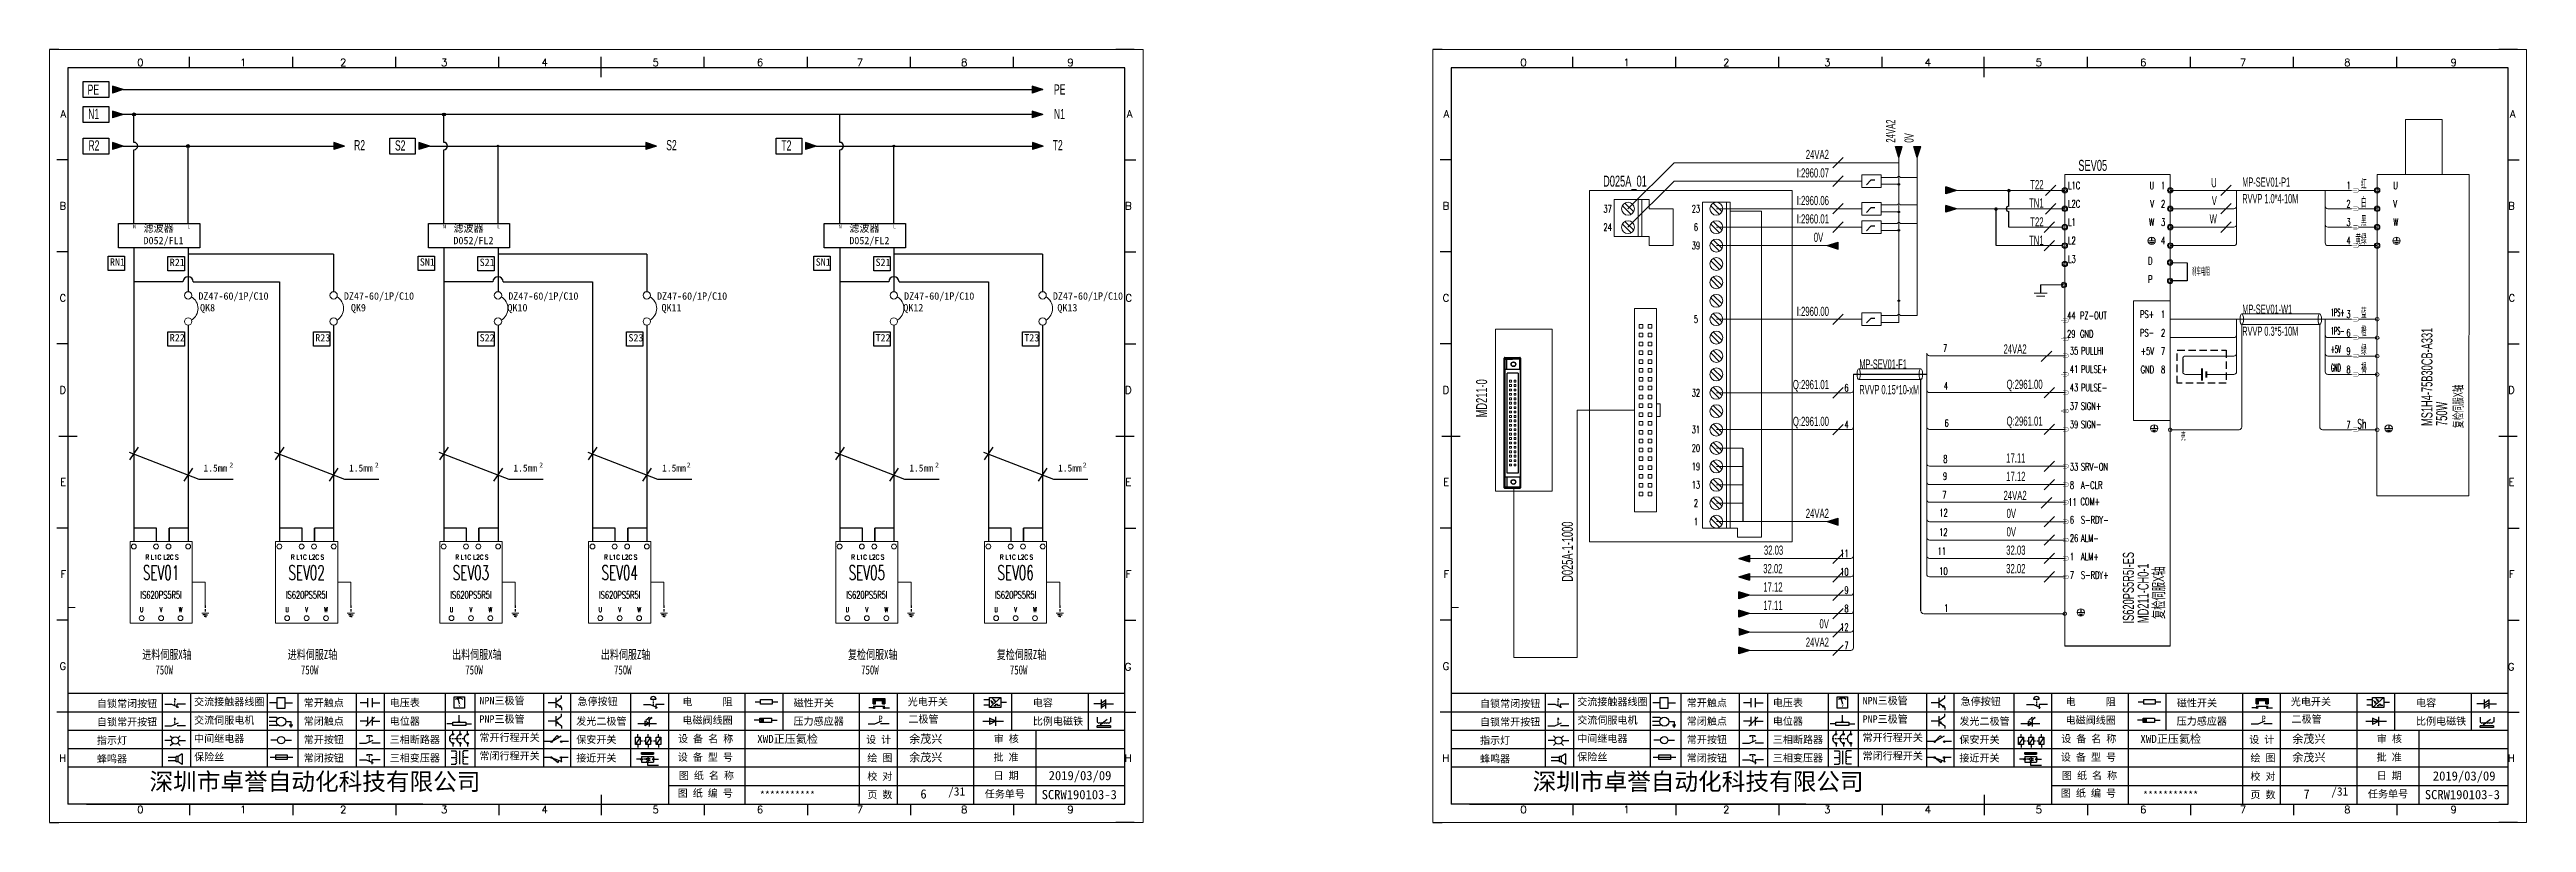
# Model space of a CAD drawing. Header units: millimetres. Extents: x -300 to 54435, y -106 to 60527.
# Drawn here: x 1956 to 2629, y 1905 to 2115 of the extents above; entities that cross this region are included whole.
import ezdxf
from ezdxf.enums import TextEntityAlignment as Align

# ---------------------------------------------------------------- set-up
doc = ezdxf.new("R2010")
doc.units = ezdxf.units.MM
doc.linetypes.add('ACAD_ISO02W100', pattern=[15, 12, -3])
doc.linetypes.add('DASHED', pattern=[0.75, 0.5, -0.25])
for name, color, linetype in [('AE_BOR', 1, 'Continuous'), ('MISC', 2, 'Continuous'), ('SYMS', 7, 'Continuous'), ('Z_OM_GAIKEI', 7, 'Continuous')]:
    doc.layers.add(name, color=color, linetype=linetype)
doc.layers.add('Dimension', color=3, linetype='Continuous', lineweight=13)
doc.styles.get("Standard").update_dxf_attribs({"font": ''})
doc.styles.add('WD', font='romans.shx', dxfattribs={"width": 0.8, "bigfont": 'gbcbig.shx'})
doc.styles.add('样式 0', font='')
doc.styles.add('样式 8', font='arial.ttf', dxfattribs={"width": 0.6, "height": 2.5})
doc.styles.add('汉字', font='')
doc.styles.get('Standard').set_extended_font_data('SimSun')
doc.styles.get('样式 0').set_extended_font_data('KaiTi_GB2312')
doc.styles.get('汉字').set_extended_font_data('新宋体')

msp = doc.modelspace()

# ---------------------------------------------------------------- texts
at = {"color": 7, "lineweight": 0}
for s, height, style, width, p in [('L1C', 2, 'WD', 0.6, (2504.023, 2076.76)), ('1', 2, 'WD', 0.6, (2579.618, 2076.768)), ('U', 2, 'WD', 0.6, (2592.34, 2076.76)), ('L2C', 2, 'WD', 0.6, (2504.023, 2071.76)), ('2', 2, 'WD', 0.6, (2579.618, 2071.768)), ('V', 2, 'WD', 0.6, (2592.34, 2071.76)), ('L1', 2, 'WD', 0.6, (2504.023, 2066.756)), ('3', 2, 'WD', 0.6, (2579.618, 2066.764)), ('W', 2, 'WD', 0.6, (2592.34, 2066.756)), ('L2', 2, 'WD', 0.6, (2504.023, 2061.756)), ('L3', 2, 'WD', 0.6, (2504.023, 2056.752)), ('4', 2, 'WD', 0.6, (2579.618, 2061.76)), ('刹车电阻', 2, 'WD', 0.6, (2537.703, 2053.264)), ('44', 2, 'WD', 0.6, (2503.773, 2041.394)), ('29', 2, 'WD', 0.6, (2503.773, 2036.394)), ('GND', 2, 'WD', 0.6, (2507.273, 2036.394)), ('PZ-OUT', 2, 'WD', 0.6, (2507.273, 2041.394)), ('1PS+', 2, 'WD', 0.4, (2575.416, 2042.24)), ('1PS-', 2, 'WD', 0.4, (2575.416, 2037.24)), ('3', 2, 'WD', 0.6, (2579.618, 2041.748)), ('6', 2, 'WD', 0.6, (2579.618, 2036.744)), ('35', 2, 'WD', 0.6, (2504.523, 2031.819)), ('PULLHI', 2, 'WD', 0.6, (2507.523, 2031.819)), ('+5V', 2, 'WD', 0.4, (2575.416, 2032.24)), ('9', 2, 'WD', 0.6, (2579.618, 2031.744)), ('41', 2, 'WD', 0.6, (2504.523, 2026.819)), ('PULSE+', 2, 'WD', 0.6, (2507.523, 2026.819)), ('GND', 2, 'WD', 0.4, (2575.416, 2027.24)), ('8', 2, 'WD', 0.6, (2579.618, 2026.744)), ('43', 2, 'WD', 0.6, (2504.523, 2021.819)), ('37', 2, 'WD', 0.6, (2504.523, 2016.819)), ('SIGN+', 2, 'WD', 0.6, (2507.523, 2016.819)), ('PULSE-', 2, 'WD', 0.6, (2507.523, 2021.819)), ('39', 2, 'WD', 0.6, (2504.523, 2011.819)), ('SIGN-', 2, 'WD', 0.6, (2507.523, 2011.819)), ('7', 2, 'WD', 0.6, (2579.618, 2011.744)), ('17.11', 2.5, '样式 8', 0.6, (2487.237, 2002.469)), ('17.12', 2.5, '样式 8', 0.6, (2487.237, 1997.465)), ('33', 2, 'WD', 0.6, (2504.523, 2000.331)), ('SRV-ON ', 2, 'WD', 0.6, (2507.523, 2000.331)), ('11', 2, 'WD', 0.6, (2504.116, 1990.743)), ('8', 2, 'WD', 0.6, (2504.523, 1995.327)), ('COM+', 2, 'WD', 0.6, (2507.412, 1990.853)), ('A-CLR ', 2, 'WD', 0.6, (2507.523, 1995.327)), ('6', 2, 'WD', 0.6, (2504.523, 1985.896)), ('S-RDY-', 2, 'WD', 0.6, (2507.523, 1985.896)), ('26', 2, 'WD', 0.6, (2504.523, 1980.892)), ('1', 2, 'WD', 0.6, (2504.523, 1975.904)), ('ALM- ', 2, 'WD', 0.6, (2507.523, 1980.892)), ('ALM+', 2, 'WD', 0.6, (2507.523, 1975.904)), ('7', 2, 'WD', 0.6, (2504.523, 1970.9)), ('S-RDY+', 2, 'WD', 0.6, (2507.523, 1970.9))]:
    msp.add_text(s, height=height, dxfattribs=dict(at, style=style, width=width)).set_placement(p)
at = {"color": 7, "lineweight": 0, "style": 'WD', "width": 0.6}
for s, height, p in [('U', 2, (2527.415, 2076.76)), ('1', 2, (2530.415, 2076.768)), ('红', 2.5, (2585.084, 2076.76)), ('V', 2, (2527.415, 2071.76)), ('2', 2, (2530.415, 2071.768)), ('白', 2.5, (2585.084, 2071.76)), ('W', 2, (2527.415, 2066.76)), ('3', 2, (2530.415, 2066.764)), ('黑', 2.5, (2585.084, 2066.756)), ('D', 2, (2526.974, 2056.253)), ('4', 2, (2530.415, 2061.76)), ('黄绿', 2.5, (2585.084, 2061.756)), ('P', 2, (2526.974, 2051.253)), ('PS+', 2, (2527.415, 2041.744)), ('PS-', 2, (2527.415, 2036.744)), ('2', 2, (2530.415, 2036.744)), ('1', 2, (2530.415, 2041.744)), ('橙', 2.5, (2585.084, 2036.74)), ('蓝', 2.5, (2585.084, 2041.74)), ('7', 2, (2471.236, 2032.528)), ('+5V', 2, (2527.415, 2031.744)), ('7', 2, (2530.415, 2031.744)), ('绿', 2.5, (2585.084, 2031.74)), ('GND', 2, (2527.415, 2026.74)), ('8', 2, (2530.415, 2026.74)), ('褐', 2.5, (2585.084, 2026.74)), ('6', 2, (2444.443, 2021.768)), ('4', 2, (2471.428, 2022.27)), ('4', 2, (2444.443, 2011.768)), ('6', 2, (2471.653, 2012.203)), ('Sh', 2.5, (2585.084, 2011.74)), ('8', 2, (2471.279, 2002.429)), ('壳', 2, (2535.918, 2008.458)), ('9', 2, (2471.181, 1997.791)), ('7', 2, (2471.042, 1992.667)), ('12', 2, (2471.315, 1982.531)), ('12', 2, (2471.371, 1987.848)), ('11', 2, (2444.443, 1976.768)), ('11', 2, (2470.918, 1977.405)), ('10', 2, (2444.443, 1971.768)), ('10', 2, (2471.351, 1971.964)), ('9', 2, (2444.443, 1966.772)), ('12', 2, (2444.443, 1956.772)), ('8', 2, (2444.443, 1961.772)), ('1', 2, (2471.572, 1961.889)), ('7', 2, (2444.443, 1951.772))]:
    msp.add_text(s, height=height, dxfattribs=at).set_placement(p, align=Align.RIGHT)
for s, p in [('37', (2379.012, 2071.41)), ('23', (2402.994, 2071.41)), ('24', (2379.012, 2066.41)), ('6', (2402.994, 2066.41)), ('39', (2402.994, 2061.41)), ('5', (2402.994, 2041.41)), ('32', (2402.994, 2021.41)), ('31', (2402.994, 2011.41)), ('20', (2402.994, 2006.41)), ('19', (2402.994, 2001.41)), ('13', (2402.994, 1996.41)), ('2', (2402.994, 1991.41)), ('1', (2402.994, 1986.41))]:
    msp.add_text(s, height=2, dxfattribs=at).set_placement(p, align=Align.MIDDLE)
at = {"color": 7, "style": '汉字'}
for s, p in [('QK8', (1998.85, 2044.541)), ('QK9', (2039.809, 2044.541)), ('QK10', (2082.994, 2044.541)), ('QK11', (2124.829, 2044.541)), ('QK12', (2190.488, 2044.541)), ('QK13', (2232.323, 2044.541))]:
    msp.add_text(s, height=2, dxfattribs=at).set_placement(p, align=Align.MIDDLE_CENTER)
at = {"color": 7}
for p in [(1997.748, 2000.021), (2037.26, 2000.021), (2081.892, 2000.021), (2122.28, 2000.021), (2189.386, 2000.021), (2229.774, 2000.021)]:
    msp.add_text('1.5mm', height=1.89, dxfattribs=at).set_placement(p)
for s, p in [('6', (2192.405, 1911.188)), ('7', (2567.977, 1911.188))]:
    msp.add_text(s, height=2.5).set_placement(p)
at = {"color": 7, "char_height": 2.772, "attachment_point": 1, "style": '样式 8'}
for s, insert, width in [('N1', (1966.446, 2098.572), 4.96666), ('N1', (2228.684, 2098.554), 4.96666), ('R2', (1966.509, 2090.009), 4.96666), ('R2', (2038.642, 2090.076), 15.27425), ('S2', (2049.737, 2090.011), 4.96666), ('S2', (2123.397, 2090.078), 15.27425), ('T2', (2154.682, 2090.011), 4.96666), ('T2', (2228.342, 2090.078), 15.27425)]:
    msp.add_mtext(s, dxfattribs=dict(at, insert=insert, width=width))
at = {"color": 7, "attachment_point": 1}
for s, insert, char_height, width in [('N', (1978.635, 2067.056), 1, 1.49506), ('L', (1993.335, 2067.056), 1, 1.49506), ('N', (2062.779, 2067.056), 1, 1.49506), ('L', (2077.48, 2067.056), 1, 1.49506), ('N', (2170.273, 2067.056), 1, 1.49506), ('L', (2184.973, 2067.056), 1, 1.49506), ('2', (2004.766, 2002.471), 1.35, 2.39904), ('2', (2044.279, 2002.471), 1.35, 2.39904), ('2', (2088.911, 2002.471), 1.35, 2.39904), ('2', (2128.973, 2002.471), 1.35, 2.39904), ('2', (2196.405, 2002.471), 1.35, 2.39904), ('2', (2236.467, 2002.471), 1.35, 2.39904), ('{\\W0.7;进料伺服X轴\\P   750W}', (1981.104, 1951.559), 2.5, 19.79256), ('{\\W0.7;进料伺服Z轴\\P   750W}', (2020.616, 1951.559), 2.5, 19.79256), ('{\\W0.7;出料伺服X轴\\P   750W}', (2065.249, 1951.559), 2.5, 19.79256), ('{\\W0.7;出料伺服Z轴\\P   750W}', (2105.637, 1951.559), 2.5, 19.79256), ('{\\W0.7;复检伺服X轴\\P   750W}', (2172.742, 1951.559), 2.5, 19.79256), ('{\\W0.7;复检伺服Z轴\\P   750W}', (2213.13, 1951.559), 2.5, 19.79256), ('{\\fKaiTi_GB2312|b0|i0|c134|p49;XWD\\fNSimSun|b0|i0|c134|p49;正}压氦检', (2148.085, 1928.475), 2.2, 26.57668), ('余茂兴', (2189.371, 1928.475), 2.2, 15.31746), ('余茂兴', (2189.371, 1923.475), 2.2, 15.31746), ('{\\fKaiTi_GB2312|b0|i0|c134|p49;XWD\\fNSimSun|b0|i0|c134|p49;正}压氦检', (2523.656, 1928.475), 2.2, 26.57668), ('余茂兴', (2564.942, 1928.475), 2.2, 15.31746), ('余茂兴', (2564.942, 1923.475), 2.2, 15.31746)]:
    msp.add_mtext(s, dxfattribs=dict(at, insert=insert, char_height=char_height, width=width))
at = {"color": 7, "lineweight": -2}
for s, insert, char_height, width, attachment_point in [('滤波器\\PD052/FL1', (1981.465, 2067.113), 2, 15.93423, 1), ('滤波器\\PD052/FL2', (2065.609, 2067.113), 2, 15.93423, 1), ('滤波器\\PD052/FL2', (2173.103, 2067.113), 2, 15.93423, 1), ('深圳市卓誉自动化科技有限公司', (1983.074, 1918.148), 4.70644, 96.11383, 1), ('深圳市卓誉自动化科技有限公司', (2358.646, 1918.148), 4.70644, 96.11383, 1), ('{\\C256;***********}', (2156.299, 1912.176), 2, 31.04816, 5), ('{\\C256;***********}', (2531.871, 1912.176), 2, 31.04816, 5)]:
    msp.add_mtext(s, dxfattribs=dict(at, insert=insert, char_height=char_height, width=width, attachment_point=attachment_point))
at = {"color": 7, "char_height": 2, "attachment_point": 1, "style": '汉字'}
for s, insert in [('{\\fKaiTi_GB2312|b0|i0|c134|p49;自锁常闭按钮}', (1968.797, 1937.991)), ('{\\fKaiTi_GB2312|b0|i0|c134|p49;交流接触器线圈}', (1995.192, 1938.485)), ('{\\fKaiTi_GB2312|b0|i0|c134|p49;常开触点}', (2024.945, 1938.198)), ('{\\fKaiTi_GB2312|b0|i0|c134|p49;电压表}', (2048.305, 1938.207)), ('{\\fKaiTi_GB2312|b0|i0|c134|p49;NPN三极管}', (2072.671, 1938.769)), ('{\\fKaiTi_GB2312|b0|i0|c134|p49;急停按钮}', (2099.293, 1938.556)), ('{\\fKaiTi_GB2312|b0|i0|c134|p49;电      阻}', (2127.799, 1938.484)), ('{\\fKaiTi_GB2312|b0|i0|c134|p49;磁性开关}', (2158.01, 1938.147)), ('{\\fKaiTi_GB2312|b0|i0|c134|p49;光电开关}', (2188.96, 1938.485)), ('{\\fKaiTi_GB2312|b0|i0|c134|p49;电容}', (2222.936, 1938.197)), ('{\\fKaiTi_GB2312|b0|i0|c134|p49;自锁常闭按钮}', (2344.369, 1937.991)), ('{\\fKaiTi_GB2312|b0|i0|c134|p49;交流接触器线圈}', (2370.763, 1938.485)), ('{\\fKaiTi_GB2312|b0|i0|c134|p49;常开触点}', (2400.516, 1938.198)), ('{\\fKaiTi_GB2312|b0|i0|c134|p49;电压表}', (2423.876, 1938.207)), ('{\\fKaiTi_GB2312|b0|i0|c134|p49;NPN三极管}', (2448.243, 1938.769)), ('{\\fKaiTi_GB2312|b0|i0|c134|p49;急停按钮}', (2474.864, 1938.556)), ('{\\fKaiTi_GB2312|b0|i0|c134|p49;电      阻}', (2503.371, 1938.484)), ('{\\fKaiTi_GB2312|b0|i0|c134|p49;磁性开关}', (2533.581, 1938.147)), ('{\\fKaiTi_GB2312|b0|i0|c134|p49;光电开关}', (2564.532, 1938.485)), ('{\\fKaiTi_GB2312|b0|i0|c134|p49;电容}', (2598.508, 1938.197)), ('{\\fKaiTi_GB2312|b0|i0|c134|p49;自锁常开按钮}', (1968.797, 1932.991)), ('{\\fKaiTi_GB2312|b0|i0|c134|p49;交流伺服电机}', (1995.192, 1933.485)), ('{\\fKaiTi_GB2312|b0|i0|c134|p49;常闭触点}', (2024.945, 1933.198)), ('{\\fKaiTi_GB2312|b0|i0|c134|p49;电位器}', (2048.305, 1933.207)), ('{\\fKaiTi_GB2312|b0|i0|c134|p49;PNP三极管}', (2072.671, 1933.769)), ('{\\fKaiTi_GB2312|b0|i0|c134|p49;发光二极管}', (2098.96, 1933.197)), ('{\\fKaiTi_GB2312|b0|i0|c134|p49;电磁阀线圈}', (2127.799, 1933.484)), ('{\\fKaiTi_GB2312|b0|i0|c134|p49;压力感应器}', (2157.957, 1933.207)), ('{\\fKaiTi_GB2312|b0|i0|c134|p49;二极管}', (2189.142, 1933.769)), ('{\\fKaiTi_GB2312|b0|i0|c134|p49;比例电磁铁}', (2222.936, 1933.197)), ('{\\fKaiTi_GB2312|b0|i0|c134|p49;自锁常开按钮}', (2344.369, 1932.991)), ('{\\fKaiTi_GB2312|b0|i0|c134|p49;交流伺服电机}', (2370.763, 1933.485)), ('{\\fKaiTi_GB2312|b0|i0|c134|p49;常闭触点}', (2400.516, 1933.198)), ('{\\fKaiTi_GB2312|b0|i0|c134|p49;电位器}', (2423.876, 1933.207)), ('{\\fKaiTi_GB2312|b0|i0|c134|p49;PNP三极管}', (2448.243, 1933.769)), ('{\\fKaiTi_GB2312|b0|i0|c134|p49;发光二极管}', (2474.531, 1933.197)), ('{\\fKaiTi_GB2312|b0|i0|c134|p49;电磁阀线圈}', (2503.371, 1933.484)), ('{\\fKaiTi_GB2312|b0|i0|c134|p49;压力感应器}', (2533.528, 1933.207)), ('{\\fKaiTi_GB2312|b0|i0|c134|p49;二极管}', (2564.714, 1933.769)), ('{\\fKaiTi_GB2312|b0|i0|c134|p49;比例电磁铁}', (2598.508, 1933.197)), ('{\\fKaiTi_GB2312|b0|i0|c134|p49;指示灯}', (1968.797, 1927.991)), ('{\\fKaiTi_GB2312|b0|i0|c134|p49;保险丝}', (1995.192, 1923.485)), ('{\\fKaiTi_GB2312|b0|i0|c134|p49;中间继电器}', (1995.192, 1928.485)), ('{\\fKaiTi_GB2312|b0|i0|c134|p49;常开按钮}', (2024.945, 1928.198)), ('{\\fKaiTi_GB2312|b0|i0|c134|p49;三相断路器}', (2048.305, 1928.207)), ('{\\fKaiTi_GB2312|b0|i0|c134|p49;常开行程开关}', (2072.671, 1928.769)), ('{\\fKaiTi_GB2312|b0|i0|c134|p49;常闭行程开关}', (2072.671, 1923.769)), ('{\\fKaiTi_GB2312|b0|i0|c134|p49;保安开关}', (2098.96, 1928.197)), ('{\\fKaiTi_GB2312|b0|i0|c134|p0;设 备 型 号}', (2126.517, 1923.432)), ('{\\fKaiTi_GB2312|b0|i0|c134|p0;设 备 名 称}', (2126.592, 1928.432)), ('{\\fKaiTi_GB2312|b0|i0|c134|p0;设 计}', (2177.659, 1928.216)), ('{\\fKaiTi_GB2312|b0|i0|c134|p0;批 准}', (2212.257, 1923.426)), ('{\\fKaiTi_GB2312|b0|i0|c134|p0;审 核}', (2212.327, 1928.426)), ('{\\fKaiTi_GB2312|b0|i0|c134|p49;指示灯}', (2344.369, 1927.991)), ('{\\fKaiTi_GB2312|b0|i0|c134|p49;保险丝}', (2370.763, 1923.485)), ('{\\fKaiTi_GB2312|b0|i0|c134|p49;中间继电器}', (2370.763, 1928.485)), ('{\\fKaiTi_GB2312|b0|i0|c134|p49;常开按钮}', (2400.516, 1928.198)), ('{\\fKaiTi_GB2312|b0|i0|c134|p49;三相断路器}', (2423.876, 1928.207)), ('{\\fKaiTi_GB2312|b0|i0|c134|p49;常开行程开关}', (2448.243, 1928.769)), ('{\\fKaiTi_GB2312|b0|i0|c134|p49;常闭行程开关}', (2448.243, 1923.769)), ('{\\fKaiTi_GB2312|b0|i0|c134|p49;保安开关}', (2474.531, 1928.197)), ('{\\fKaiTi_GB2312|b0|i0|c134|p0;设 备 型 号}', (2502.089, 1923.432)), ('{\\fKaiTi_GB2312|b0|i0|c134|p0;设 备 名 称}', (2502.163, 1928.432)), ('{\\fKaiTi_GB2312|b0|i0|c134|p0;设 计}', (2553.231, 1928.216)), ('{\\fKaiTi_GB2312|b0|i0|c134|p0;批 准}', (2587.828, 1923.426)), ('{\\fKaiTi_GB2312|b0|i0|c134|p0;审 核}', (2587.898, 1928.426)), ('{\\fKaiTi_GB2312|b0|i0|c134|p49;蜂鸣器}', (1968.797, 1922.991)), ('{\\fKaiTi_GB2312|b0|i0|c134|p49;常闭按钮}', (2024.945, 1923.198)), ('{\\fKaiTi_GB2312|b0|i0|c134|p49;三相变压器}', (2048.305, 1923.207)), ('{\\fKaiTi_GB2312|b0|i0|c134|p49;接近开关}', (2098.96, 1923.197)), ('{\\fKaiTi_GB2312|b0|i0|c134|p0;图 纸 名 称}', (2126.801, 1918.432)), ('{\\fKaiTi_GB2312|b0|i0|c134|p0;校 对}', (2177.987, 1918.216)), ('{\\fKaiTi_GB2312|b0|i0|c134|p0;绘 图}', (2177.987, 1923.216)), ('{\\fKaiTi_GB2312|b0|i0|c134|p0;日 期}', (2212.257, 1918.426)), ('{\\fKaiTi_GB2312|b0|i0|c134|p49;蜂鸣器}', (2344.369, 1922.991)), ('{\\fKaiTi_GB2312|b0|i0|c134|p49;常闭按钮}', (2400.516, 1923.198)), ('{\\fKaiTi_GB2312|b0|i0|c134|p49;三相变压器}', (2423.876, 1923.207)), ('{\\fKaiTi_GB2312|b0|i0|c134|p49;接近开关}', (2474.531, 1923.197)), ('{\\fKaiTi_GB2312|b0|i0|c134|p0;图 纸 名 称}', (2502.373, 1918.432)), ('{\\fKaiTi_GB2312|b0|i0|c134|p0;校 对}', (2553.559, 1918.216)), ('{\\fKaiTi_GB2312|b0|i0|c134|p0;绘 图}', (2553.559, 1923.216)), ('{\\fKaiTi_GB2312|b0|i0|c134|p0;日 期}', (2587.828, 1918.426)), ('{\\fKaiTi_GB2312|b0|i0|c134|p0;图 纸 编 号}', (2126.503, 1913.649)), ('{\\fKaiTi_GB2312|b0|i0|c134|p0;页 数}', (2177.987, 1913.216)), ('{\\fKaiTi_GB2312|b0|i0|c134|p0;任务单号}', (2209.881, 1913.426)), ('{\\fKaiTi_GB2312|b0|i0|c134|p0;图 纸 编 号}', (2502.075, 1913.649)), ('{\\fKaiTi_GB2312|b0|i0|c134|p0;页 数}', (2553.559, 1913.216)), ('{\\fKaiTi_GB2312|b0|i0|c134|p0;任务单号}', (2585.452, 1913.426))]:
    msp.add_mtext(s, dxfattribs=dict(at, insert=insert))
at = {"char_height": 2.5, "attachment_point": 1}
for s, width, insert in [('2019/03/09', 15.27785, (2227.253, 1918.676)), ('2019/03/09', 15.27785, (2603.095, 1918.574)), ('SCRW190103-3', 16.39674, (2225.344, 1913.51)), ('SCRW190103-3', 16.39674, (2600.916, 1913.51))]:
    msp.add_mtext_dynamic_manual_height_columns(s, width=width, gutter_width=12.5, heights=[0], dxfattribs=dict(at, insert=insert))
at = {"color": 7, "linetype": 'ByBlock', "lineweight": -2, "char_height": 4.26888, "width": 20.81025, "attachment_point": 5}
for insert in [(2198.574, 1912.837), (2574.146, 1912.837)]:
    msp.add_mtext('  {\\H0.53119x; /31}', dxfattribs=dict(at, insert=insert))
at = {"layer": 'AE_BOR', "color": 7, "style": 'WD'}
for s, p in [('0', (1980.608, 2110.176)), ('1', (2008.533, 2110.176)), ('2', (2035.683, 2110.176)), ('3', (2063.083, 2110.176)), ('4', (2090.384, 2110.176)), ('5', (2120.533, 2110.176)), ('6', (2148.878, 2110.176)), ('7', (2175.975, 2110.176)), ('8', (2204.305, 2110.176)), ('9', (2233.169, 2110.176)), ('0', (2356.179, 2110.176)), ('1', (2384.105, 2110.176)), ('2', (2411.255, 2110.176)), ('3', (2438.655, 2110.176)), ('4', (2465.955, 2110.176)), ('5', (2496.104, 2110.176)), ('6', (2524.449, 2110.176)), ('7', (2551.547, 2110.176)), ('8', (2579.877, 2110.176)), ('9', (2608.741, 2110.176)), ('0', (1980.608, 1907.176)), ('1', (2008.533, 1907.176)), ('2', (2035.683, 1907.176)), ('3', (2063.083, 1907.176)), ('4', (2090.384, 1907.176)), ('5', (2120.533, 1907.176)), ('6', (2148.878, 1907.176)), ('7', (2175.975, 1907.176)), ('8', (2204.305, 1907.176)), ('9', (2233.169, 1907.176)), ('0', (2356.179, 1907.176)), ('1', (2384.105, 1907.176)), ('2', (2411.255, 1907.176)), ('3', (2438.655, 1907.176)), ('4', (2465.955, 1907.176)), ('5', (2496.104, 1907.176)), ('6', (2524.449, 1907.176)), ('7', (2551.547, 1907.176)), ('8', (2579.877, 1907.176)), ('9', (2608.741, 1907.176))]:
    msp.add_text(s, height=2, dxfattribs=at).set_placement(p, align=Align.CENTER)
for s, p in [('A', (1960.441, 2097.176)), ('A', (2249.965, 2097.176)), ('A', (2336.013, 2097.176)), ('A', (2625.537, 2097.176)), ('B', (1960.441, 2072.176)), ('B', (2249.774, 2072.176)), ('B', (2336.013, 2072.176)), ('B', (2625.346, 2072.176)), ('C', (1960.441, 2047.176)), ('C', (2249.87, 2047.176)), ('C', (2336.013, 2047.176)), ('C', (2625.441, 2047.176)), ('D', (1960.441, 2022.176)), ('D', (2249.774, 2022.176)), ('D', (2336.013, 2022.176)), ('D', (2625.346, 2022.176)), ('E', (1960.441, 1997.176)), ('E', (2249.679, 1997.176)), ('E', (2336.013, 1997.176)), ('E', (2625.251, 1997.176)), ('F', (1960.441, 1972.176)), ('F', (2249.679, 1972.176)), ('F', (2249.679, 1972.176)), ('F', (2336.013, 1972.176)), ('F', (2625.251, 1972.176)), ('F', (2625.251, 1972.176)), ('G', (1960.441, 1947.176)), ('G', (2249.679, 1946.957)), ('G', (2336.013, 1947.176)), ('G', (2625.251, 1946.957)), ('H', (1960.441, 1922.176)), ('H', (2249.774, 1922.176)), ('H', (2336.013, 1922.176)), ('H', (2625.346, 1922.176))]:
    msp.add_text(s, height=2, dxfattribs=at).set_placement(p, align=Align.MIDDLE_RIGHT)
at = {"layer": 'Dimension', "color": 7, "lineweight": 0, "style": '样式 8', "width": 0.6}
for s, height, p in [('24VA2', 2.5, (2457.104, 2089.378)), ('0V', 2.5, (2462.104, 2089.378)), ('MS1H4-75B30CB-A331', 3, (2602.989, 2012.401)), ('MD211-0', 3, (2346.294, 2014.742)), ('750W', 3, (2606.989, 2012.401)), ('复检伺服X轴', 2.5, (2611.186, 2011.809)), ('D025A-1-1000', 3, (2369.586, 1970.076)), ('IS620PS5R5I-ES', 3, (2521.917, 1958.739)), ('MD211-CH0-1', 3, (2525.917, 1958.855)), ('复检伺服X轴', 3, (2530.114, 1959.947))]:
    msp.add_text(s, height=height, rotation=90, dxfattribs=at).set_placement(p)
for s, p in [('24VA2', (2439.107, 2084.91)), ('I:2960.07', (2439.107, 2079.91)), ('T22', (2497.389, 2076.732)), ('U', (2544.411, 2077.249)), ('I:2960.06', (2439.107, 2072.41)), ('TN1', (2497.389, 2071.732)), ('V', (2544.452, 2072.41)), ('I:2960.01', (2439.107, 2067.41)), ('0V', (2437.56, 2062.41)), ('T22', (2497.389, 2066.596)), ('W', (2544.452, 2067.41)), ('TN1', (2497.389, 2061.596)), ('I:2960.00', (2439.107, 2042.29)), ('Q:2961.01', (2439.107, 2022.41)), ('Q:2961.00', (2439.107, 2012.41)), ('24VA2', (2439.107, 1987.406)), ('0V', (2439.107, 1957.414)), ('24VA2', (2439.107, 1952.414))]:
    msp.add_text(s, height=2.5, dxfattribs=at).set_placement(p, align=Align.RIGHT)
at = {"layer": 'Dimension', "color": 7, "lineweight": 0, "style": '样式 8'}
for s, height, width, p in [('D025A_01', 3, 0.6, (2377.782, 2077.41)), ('SEV05', 3, 0.6, (2506.829, 2081.693)), ('MP-SEV01-P1', 2.5, 0.5, (2551.342, 2077.41)), ('MP-SEV01-W1', 2.5, 0.5, (2551.342, 2042.894)), ('24VA2', 2.5, 0.6, (2486.511, 2032.075)), ('MP-SEV01-F1', 2.5, 0.5, (2447.369, 2027.969)), ('Q:2961.00', 2.5, 0.6, (2487.343, 2022.469)), ('Q:2961.01', 2.5, 0.6, (2487.343, 2012.469)), ('24VA2', 2.5, 0.6, (2486.511, 1992.275)), ('0V', 2.5, 0.6, (2487.343, 1987.402)), ('0V', 2.5, 0.6, (2487.343, 1982.398)), ('32.03', 2.5, 0.6, (2421.444, 1977.41)), ('32.03', 2.5, 0.6, (2487.237, 1977.41)), ('32.02', 2.5, 0.6, (2421.271, 1972.41)), ('32.02', 2.5, 0.6, (2487.237, 1972.406)), ('17.12', 2.5, 0.6, (2421.271, 1967.414)), ('17.11', 2.5, 0.6, (2421.271, 1962.414))]:
    msp.add_text(s, height=height, dxfattribs=dict(at, width=width)).set_placement(p)
at = {"layer": 'Dimension', "color": 7, "lineweight": 0, "style": '样式 8', "width": 0.5}
for s, p in [('RVVP 1.0*4-10M', (2551.342, 2075.41)), ('RVVP 0.3*5-10M', (2551.342, 2039.394)), ('RVVP 0.15*10-xM', (2447.368, 2023.525))]:
    msp.add_text(s, height=2.5, dxfattribs=at).set_placement(p, align=Align.TOP_LEFT)
at = {"layer": 'MISC', "color": 7, "attachment_point": 1}
for s, insert, char_height, width, style in [('PE', (2228.684, 2105.207), 2.772, 4.96666, '样式 8'), ('PE', (1966.282, 2105.137), 2.772, 4.96666, '样式 8'), ('RN1', (1972.344, 2057.946), 2, 5.01683, '样式 0'), ('R21', (1988.586, 2057.862), 2, 5.01683, '样式 0'), ('SN1', (2056.489, 2057.946), 2, 5.01683, '样式 0'), ('S21', (2072.73, 2057.862), 2, 5.01683, '样式 0'), ('SN1', (2163.983, 2057.946), 2, 5.01683, '样式 0'), ('S21', (2180.224, 2057.862), 2, 5.01683, '样式 0'), ('{\\fSimSun|b0|i0|c134|p2;DZ47-60/1P/C10}', (1996.359, 2048.708), 2, 9.98661, '样式 0'), ('{\\fSimSun|b0|i0|c134|p2;DZ47-60/1P/C10}', (2035.872, 2048.708), 2, 9.98661, '样式 0'), ('{\\fSimSun|b0|i0|c134|p2;DZ47-60/1P/C10}', (2080.504, 2048.708), 2, 9.98661, '样式 0'), ('{\\fSimSun|b0|i0|c134|p2;DZ47-60/1P/C10}', (2120.892, 2048.708), 2, 9.98661, '样式 0'), ('{\\fSimSun|b0|i0|c134|p2;DZ47-60/1P/C10}', (2187.997, 2048.708), 2, 9.98661, '样式 0'), ('{\\fSimSun|b0|i0|c134|p2;DZ47-60/1P/C10}', (2228.386, 2048.708), 2, 9.98661, '样式 0'), ('R22', (1988.585, 2037.37), 2, 5.01683, '样式 0'), ('R23', (2028.097, 2037.37), 2, 5.01683, '样式 0'), ('S22', (2072.73, 2037.37), 2, 5.01683, '样式 0'), ('S23', (2113.118, 2037.37), 2, 5.01683, '样式 0'), ('T22', (2180.223, 2037.37), 2, 5.01683, '样式 0'), ('T23', (2220.612, 2037.37), 2, 5.01683, '样式 0')]:
    msp.add_mtext(s, dxfattribs=dict(at, insert=insert, char_height=char_height, width=width, style=style))

# ---------------------------------------------------------------- blocks, each defined once
blk = doc.blocks.new('WDDOT')
blk.add_hatch(color=256).paths.add_polyline_path([(0.5, 0, 1), (-0.5, 0, 1)])
blk.add_circle((0, 0), 0.5)
blk = doc.blocks.new('SEV_Sch')
at = {"lineweight": 0}
for p, q in [((10.39, -8.37), (13.1, -8.37)), ((13.1, -8.37), (13.1, -13.16))]:
    blk.add_line(p, q, dxfattribs=at)
at = {"color": 2, "lineweight": 0}
for p, q in [((13.1, -14.72), (12.37, -14.72)), ((13.11, -14.72), (13.83, -14.72))]:
    blk.add_line(p, q, dxfattribs=at)
at = {"color": 2}
for p, q in [((13.1, -15.09), (12.61, -15.09)), ((13.1, -15.09), (13.58, -15.09)), ((13.1, -15.39), (12.85, -15.39)), ((13.1, -15.39), (13.34, -15.39))]:
    blk.add_line(p, q, dxfattribs=at)
at = {"color": 2, "linetype": 'DASHED'}
blk.add_line((13.1, -13.16), (13.1, -14.72), dxfattribs=at)
at = {"lineweight": 0}
blk.add_lwpolyline([(-2.39, 0), (10.39, 0), (10.39, -16.75), (-2.39, -16.75)], close=True, dxfattribs=at)
for centre in [(-1.61, -1), (2.97, -1), (5.52, -1), (9.58, -1.01), (0, -15.75), (4, -15.75), (8, -15.75)]:
    blk.add_circle(centre, 0.5, dxfattribs=at)
at = {"lineweight": 0, "style": 'WD'}
for s, width, p in [('R', 0.7, (1.16, -3.7)), ('L1C', 0.7, (2.97, -3.7)), ('L2C', 0.7, (5.52, -3.7)), ('S', 0.7, (7.23, -3.7)), ('U', 0.6, (0, -14.52)), ('V', 0.6, (4, -14.52)), ('W', 0.6, (8, -14.52))]:
    blk.add_text(s, height=1, dxfattribs=dict(at, width=width)).set_placement(p, align=Align.CENTER)
at = {"lineweight": 0, "style": 'WD', "width": 0.8}
for tag, height, p in [('编号', 3, (4, -7.9)), ('型号', 1.5, (4, -11.72))]:
    blk.add_attdef(tag, text='', height=height, dxfattribs=at).set_placement(p, align=Align.CENTER)
blk = doc.blocks.new('磁性开关')
at = {"linetype": 'ByBlock'}
h = blk.add_hatch(dxfattribs=at)
h.set_pattern_fill('ANSI31', color=256, scale=0.1, style=0)
h.paths.add_polyline_path([(-1910.88, -776.69), (-1910.88, -775.29), (-1907.69, -775.29), (-1907.69, -776.69), (-1908.31, -776.69), (-1908.31, -775.79), (-1910.25, -775.79), (-1910.25, -776.69)])
for p, q in [((-1910.91, -777.81), (-1912.09, -777.81)), ((-1910.88, -776.69), (-1910.88, -775.29)), ((-1910.88, -775.29), (-1907.69, -775.29)), ((-1910.88, -776.69), (-1910.25, -776.69)), ((-1910.88, -777.39), (-1907.69, -777.39)), ((-1910.25, -776.69), (-1910.25, -775.79)), ((-1910.25, -775.79), (-1908.31, -775.79)), ((-1908.31, -776.69), (-1908.31, -775.79)), ((-1908.31, -776.69), (-1907.69, -776.69)), ((-1907.69, -775.29), (-1907.69, -776.69)), ((-1907.66, -777.81), (-1906.48, -777.81))]:
    blk.add_line(p, q, dxfattribs=at)
for centre in [(-1910.68, -777.81), (-1907.88, -777.81)]:
    blk.add_circle(centre, 0.225, dxfattribs=at)
blk = doc.blocks.new('*U4')
at = {"linetype": 'ByBlock'}
for p, q in [((-1911.92, -782.07), (-1910.06, -782.07)), ((-1910.06, -782.07), (-1908.18, -782.88)), ((-1909.23, -780.45), (-1909.23, -780.67)), ((-1909.23, -780.45), (-1908.92, -780.84)), ((-1909.23, -780.84), (-1909.23, -781.05)), ((-1909.23, -781.23), (-1909.23, -781.44)), ((-1909.23, -781.61), (-1909.23, -781.83)), ((-1909.23, -782), (-1909.23, -782.21)), ((-1909.23, -782.38), (-1909.23, -782.43)), ((-1908.52, -783.07), (-1908.52, -782.07)), ((-1906.25, -782.07), (-1908.52, -782.07))]:
    blk.add_line(p, q, dxfattribs=at)
blk = doc.blocks.new('*U6')
at = {"linetype": 'ByBlock'}
for p, q in [((-1911.92, -792.89), (-1910.06, -792.89)), ((-1910.06, -792.89), (-1908.18, -792.08)), ((-1908.88, -791.17), (-1909.23, -790.71)), ((-1909.23, -790.71), (-1909.23, -790.92)), ((-1909.23, -791.09), (-1909.23, -791.31)), ((-1909.23, -791.48), (-1909.23, -791.69)), ((-1909.23, -791.86), (-1909.23, -792.08)), ((-1909.23, -792.25), (-1909.23, -792.47)), ((-1906.25, -792.89), (-1908.52, -792.89))]:
    blk.add_line(p, q, dxfattribs=at)
blk = doc.blocks.new('蜂鸣器')
at = {"linetype": 'ByBlock'}
for p, q in [((-1908.8, -796.48), (-1911.01, -796.48)), ((-1908.8, -797.46), (-1911.01, -797.46)), ((-1908.25, -796.26), (-1908.8, -796.26)), ((-1908.8, -797.68), (-1908.8, -796.26)), ((-1908.25, -797.68), (-1908.8, -797.68)), ((-1907.17, -795.53), (-1908.25, -796.26)), ((-1908.25, -797.68), (-1908.25, -796.26)), ((-1907.17, -798.41), (-1908.25, -797.68)), ((-1907.17, -795.53), (-1907.17, -798.41))]:
    blk.add_line(p, q, dxfattribs=at)
blk = doc.blocks.new('指示灯')
at = {"linetype": 'ByBlock'}
for p, q in [((-1854.25, -776.92), (-1856.06, -776.92)), ((-1854.62, -775.59), (-1853.97, -776.23)), ((-1854.62, -778.25), (-1853.97, -777.61)), ((-1851.9, -775.59), (-1852.54, -776.23)), ((-1851.9, -778.25), (-1852.54, -777.61)), ((-1852.26, -776.92), (-1850.45, -776.92))]:
    blk.add_line(p, q, dxfattribs=at)
blk.add_circle((-1853.26, -776.92), 0.992, dxfattribs=at)
blk = doc.blocks.new('光电开关')
at = {"linetype": 'ByBlock'}
h = blk.add_hatch(dxfattribs=at)
h.set_pattern_fill('ANSI31', color=256, scale=0.01, style=0)
h.set_pattern_definition([(45, (0.172267, 0), (-0.0224506403, 0.0224506403), [])])
h.paths.add_polyline_path([(-1882.44, -776.34), (-1882.5, -775.91), (-1882.68, -776.07)])
h.paths.add_polyline_path([(-1882.86, -776.23), (-1882.44, -776.34), (-1882.68, -776.07)])
h.paths.add_polyline_path([(-1883.05, -776.88), (-1883.11, -776.45), (-1883.29, -776.61)])
h.paths.add_polyline_path([(-1883.47, -776.77), (-1883.05, -776.88), (-1883.29, -776.61)])
for p, q in [((-1884.01, -775.96), (-1885.56, -775.96)), ((-1884.01, -777.39), (-1885.56, -777.39)), ((-1880.91, -775.3), (-1884.01, -778.05)), ((-1883.75, -776.09), (-1883.05, -776.88)), ((-1883.11, -776.45), (-1883.47, -776.77)), ((-1883.05, -776.88), (-1883.47, -776.77)), ((-1883.14, -775.55), (-1882.44, -776.34)), ((-1883.05, -776.88), (-1883.11, -776.45)), ((-1882.5, -775.91), (-1882.86, -776.23)), ((-1882.44, -776.34), (-1882.86, -776.23)), ((-1882.78, -777.47), (-1882.23, -777.47)), ((-1882.44, -776.34), (-1882.5, -775.91)), ((-1882.23, -777.47), (-1882.23, -777.14)), ((-1882.23, -777.14), (-1881.78, -777.14)), ((-1881.78, -777.47), (-1881.78, -777.14)), ((-1881.23, -777.47), (-1881.78, -777.47)), ((-1879.37, -776.67), (-1880.91, -776.67))]:
    blk.add_line(p, q, dxfattribs=at)
blk.add_lwpolyline([(-1884.01, -775.3), (-1880.91, -775.3), (-1880.91, -778.05), (-1884.01, -778.05)], close=True, dxfattribs=at)
blk = doc.blocks.new('交流接触器线圈')
at = {"linetype": 'ByBlock'}
for p, q in [((-1880.82, -781.77), (-1882.87, -781.77)), ((-1878.72, -781.77), (-1876.67, -781.77))]:
    blk.add_line(p, q, dxfattribs=at)
blk.add_lwpolyline([(-1880.82, -780.28), (-1878.72, -780.28), (-1878.72, -783.26), (-1880.82, -783.26)], close=True, dxfattribs=at)
blk = doc.blocks.new('交流伺服电机')
at = {"linetype": 'ByBlock'}
for p, q in [((-1880.97, -785.75), (-1882.94, -785.75)), ((-1880.97, -786.85), (-1882.94, -786.85)), ((-1880.97, -785.75), (-1880.65, -786.03)), ((-1878.49, -786.85), (-1877.07, -786.85)), ((-1877.07, -786.85), (-1877.07, -787.72)), ((-1880.97, -787.94), (-1882.94, -787.94)), ((-1880.97, -787.94), (-1880.65, -787.67)), ((-1877.54, -787.72), (-1876.59, -787.72)), ((-1877.38, -788.01), (-1876.75, -788.01)), ((-1877.23, -788.29), (-1876.9, -788.29))]:
    blk.add_line(p, q, dxfattribs=at)
blk.add_circle((-1879.73, -786.85), 1.24, dxfattribs=at)
blk = doc.blocks.new('中间继电器')
at = {"linetype": 'ByBlock'}
for p, q in [((-1880.72, -791.92), (-1882.54, -791.92)), ((-1878.74, -791.92), (-1876.92, -791.92))]:
    blk.add_line(p, q, dxfattribs=at)
blk.add_circle((-1879.73, -791.92), 0.992, dxfattribs=at)
blk = doc.blocks.new('保险丝')
at = {"linetype": 'ByBlock'}
blk.add_line((-1882.72, -796.49), (-1876.55, -796.49), dxfattribs=at)
blk.add_lwpolyline([(-1881.2, -795.86), (-1878.06, -795.86), (-1878.06, -797.12), (-1881.2, -797.12)], close=True, dxfattribs=at)
blk = doc.blocks.new('常开按钮')
at = {"linetype": 'ByBlock'}
for p, q in [((-1909.9, -785.68), (-1908.56, -785.68)), ((-1909.9, -785.68), (-1909.9, -786.07)), ((-1909.23, -785.68), (-1909.23, -785.89)), ((-1909.23, -786.06), (-1909.23, -786.28)), ((-1909.23, -786.45), (-1909.23, -786.67)), ((-1909.23, -786.84), (-1909.23, -787.05)), ((-1908.56, -785.68), (-1908.56, -786.07)), ((-1911.92, -787.73), (-1910.06, -787.73)), ((-1910.06, -787.73), (-1908.18, -786.93)), ((-1909.23, -787.22), (-1909.23, -787.38)), ((-1906.25, -787.73), (-1908.52, -787.73))]:
    blk.add_line(p, q, dxfattribs=at)
blk = doc.blocks.new('常开触点')
at = {"linetype": 'ByBlock'}
for p, q in [((-1853.82, -781.77), (-1855.88, -781.77)), ((-1853.82, -782.99), (-1853.82, -780.56)), ((-1852.6, -782.99), (-1852.6, -780.56)), ((-1852.6, -781.77), (-1850.55, -781.77))]:
    blk.add_line(p, q, dxfattribs=at)
blk = doc.blocks.new('常闭触点')
at = {"linetype": 'ByBlock'}
for p, q in [((-1853.82, -786.77), (-1855.88, -786.77)), ((-1852.01, -785.66), (-1854.43, -788.1)), ((-1853.82, -787.99), (-1853.82, -785.56)), ((-1852.6, -787.99), (-1852.6, -785.56)), ((-1852.6, -786.77), (-1850.55, -786.77))]:
    blk.add_line(p, q, dxfattribs=at)
blk = doc.blocks.new('常闭按钮')
at = {"linetype": 'ByBlock'}
for p, q in [((-1856.13, -792.28), (-1854.28, -792.28)), ((-1854.28, -792.28), (-1852.4, -793.09)), ((-1854.11, -790.83), (-1852.77, -790.83)), ((-1854.11, -790.83), (-1854.11, -791.22)), ((-1853.44, -790.83), (-1853.44, -791.04)), ((-1853.44, -791.21), (-1853.44, -791.43)), ((-1853.44, -791.6), (-1853.44, -791.82)), ((-1853.44, -791.99), (-1853.44, -792.2)), ((-1853.44, -792.37), (-1853.44, -792.53)), ((-1852.77, -790.83), (-1852.77, -791.22)), ((-1850.47, -792.28), (-1852.73, -792.28)), ((-1852.73, -792.28), (-1852.73, -793.43))]:
    blk.add_line(p, q, dxfattribs=at)
blk = doc.blocks.new('电磁阀线圈')
at = {"linetype": 'ByBlock'}
for p, q in [((-1854.61, -796.54), (-1856.17, -796.54)), ((-1854.61, -795.92), (-1853.75, -797.16)), ((-1853.75, -795.92), (-1854.61, -797.16)), ((-1853.75, -795.92), (-1853.75, -797.16)), ((-1851.53, -796.54), (-1849.97, -796.54))]:
    blk.add_line(p, q, dxfattribs=at)
blk.add_lwpolyline([(-1854.61, -795.92), (-1851.53, -795.92), (-1851.53, -797.16), (-1854.61, -797.16)], close=True, dxfattribs=at)
blk = doc.blocks.new('电压表')
at = {"linetype": 'ByBlock'}
for p, q in [((-1814.84, -780.75), (-1814.91, -781.13)), ((-1814.6, -781.05), (-1814.91, -781.13)), ((-1814.84, -780.75), (-1814.46, -782.26)), ((-1814.84, -780.75), (-1814.6, -781.05))]:
    blk.add_line(p, q, dxfattribs=at)
blk.add_lwpolyline([(-1815.84, -780.34), (-1813.07, -780.34), (-1813.07, -783.49), (-1815.84, -783.49)], close=True, dxfattribs=at)
blk.add_arc((-1814.46, -782.26), 1.56, 46.83135, 133.16865, dxfattribs=at)
at = {"linetype": 'ByBlock', "insert": (-1814.7, -782.39), "char_height": 0.75, "width": 0.6768, "attachment_point": 1}
blk.add_mtext('V', dxfattribs=at)
blk = doc.blocks.new('电位器')
at = {"linetype": 'ByBlock'}
for p, q in [((-1814.45, -787.3), (-1814.45, -785.39)), ((-1816.21, -787.75), (-1817.79, -787.75)), ((-1814.45, -787.3), (-1814.62, -786.96)), ((-1814.62, -786.96), (-1814.27, -786.96)), ((-1814.45, -787.3), (-1814.27, -786.96)), ((-1812.68, -787.75), (-1811.1, -787.75))]:
    blk.add_line(p, q, dxfattribs=at)
blk.add_lwpolyline([(-1816.21, -787.3), (-1812.68, -787.3), (-1812.68, -788.2), (-1816.21, -788.2)], close=True, dxfattribs=at)
blk = doc.blocks.new('三相断路器')
at = {"linetype": 'ByBlock'}
for p, q in [((-1817.14, -791.74), (-1816.72, -791.74)), ((-1816.45, -791.74), (-1816.03, -791.74)), ((-1816.17, -790.33), (-1816.17, -789.7)), ((-1816.17, -793.19), (-1816.17, -793.83)), ((-1815.76, -791.74), (-1815.34, -791.74)), ((-1815.07, -791.74), (-1814.65, -791.74)), ((-1814.38, -791.74), (-1813.96, -791.74)), ((-1814.17, -790.33), (-1814.17, -789.7)), ((-1814.17, -793.19), (-1814.17, -793.83)), ((-1813.69, -791.74), (-1813.27, -791.74)), ((-1812.18, -790.33), (-1812.18, -789.7)), ((-1812.18, -793.19), (-1812.18, -793.83))]:
    blk.add_line(p, q, dxfattribs=at)
for centre in [(-1816.17, -790.55), (-1816.17, -792.98), (-1814.17, -790.55), (-1814.17, -792.98), (-1812.18, -790.55), (-1812.18, -792.98)]:
    blk.add_circle(centre, 0.219, dxfattribs=at)
for centre in [(-1815.81, -791.74), (-1813.82, -791.74), (-1811.83, -791.74)]:
    blk.add_arc(centre, 1.32, 115.57905, 244.42095, dxfattribs=at)
blk = doc.blocks.new('三相变压器')
at = {"linetype": 'ByBlock'}
for p, q in [((-1816.69, -795.03), (-1815.37, -795.03)), ((-1816.69, -796.87), (-1815.37, -796.87)), ((-1816.69, -798.71), (-1815.37, -798.71)), ((-1815.37, -795.03), (-1815.37, -795.24)), ((-1815.37, -798.71), (-1815.37, -798.5)), ((-1814.34, -798.7), (-1814.34, -795.04)), ((-1812, -795.03), (-1813.32, -795.03)), ((-1813.32, -795.03), (-1813.32, -795.24)), ((-1812, -796.87), (-1813.32, -796.87)), ((-1813.32, -798.71), (-1813.32, -798.5)), ((-1812, -798.71), (-1813.32, -798.71))]:
    blk.add_line(p, q, dxfattribs=at)
for centre, start, end in [((-1815.37, -795.51), 270, 90), ((-1815.37, -796.06), 270, 90), ((-1815.37, -796.6), 270, 90), ((-1815.37, -797.14), 270, 90), ((-1815.37, -797.68), 270, 90), ((-1815.37, -798.23), 270, 90), ((-1813.32, -795.51), 90, 270), ((-1813.32, -796.06), 90, 270), ((-1813.32, -796.6), 90, 270), ((-1813.32, -797.14), 90, 270), ((-1813.32, -797.68), 90, 270), ((-1813.32, -798.23), 90, 270)]:
    blk.add_arc(centre, 0.271, start, end, dxfattribs=at)
blk = doc.blocks.new('压力感应器')
at = {"linetype": 'ByBlock'}
for p, q in [((-1817.44, -777.73), (-1815.59, -777.73)), ((-1815.59, -777.73), (-1813.71, -776.93)), ((-1811.78, -777.73), (-1814.05, -777.73))]:
    blk.add_line(p, q, dxfattribs=at)
at = {"linetype": 'ByBlock', "insert": (-1814.65, -775.48), "char_height": 1.68, "width": 1.2242, "attachment_point": 1}
blk.add_mtext('{\\fNSimSun|b0|i0|c134|p49;P}', dxfattribs=at)
blk = doc.blocks.new('二极管')
at = {"linetype": 'ByBlock'}
for p, q in [((-1787.52, -776.77), (-1781.92, -776.77)), ((-1783.97, -776.77), (-1785.69, -775.9)), ((-1785.69, -775.9), (-1785.69, -777.65)), ((-1783.97, -776.77), (-1785.69, -777.65)), ((-1783.97, -777.99), (-1783.97, -775.56))]:
    blk.add_line(p, q, dxfattribs=at)
blk = doc.blocks.new('NPN三极管')
at = {"linetype": 'ByBlock'}
for p, q in [((-1784.15, -780.66), (-1784.15, -779.98)), ((-1785.73, -781.97), (-1787.81, -781.97)), ((-1785.73, -780.61), (-1785.73, -783.32)), ((-1785.73, -781.82), (-1784.15, -780.66)), ((-1785.73, -782.11), (-1784.15, -783.27)), ((-1784.41, -782.73), (-1784.74, -783.18)), ((-1784.15, -783.27), (-1784.74, -783.18)), ((-1784.15, -783.27), (-1784.41, -782.73)), ((-1784.15, -783.27), (-1784.15, -783.96))]:
    blk.add_line(p, q, dxfattribs=at)
blk = doc.blocks.new('PNP三极管')
at = {"linetype": 'ByBlock'}
for p, q in [((-1784.9, -786.74), (-1786.98, -786.74)), ((-1784.9, -785.38), (-1784.9, -788.09)), ((-1784.9, -786.59), (-1783.32, -785.43)), ((-1784.9, -786.88), (-1783.32, -788.04)), ((-1784.9, -786.88), (-1784.31, -786.97)), ((-1784.9, -786.88), (-1784.64, -787.42)), ((-1783.32, -785.43), (-1783.32, -784.75)), ((-1784.31, -786.97), (-1784.64, -787.42)), ((-1783.32, -788.04), (-1783.32, -788.73))]:
    blk.add_line(p, q, dxfattribs=at)
blk = doc.blocks.new('常开行程开关')
at = {"linetype": 'ByBlock'}
for p, q in [((-1786.29, -792.3), (-1788.01, -792.3)), ((-1785.89, -792.17), (-1784.52, -790.62)), ((-1785.89, -792.17), (-1783.43, -790.72)), ((-1784.52, -790.62), (-1784.19, -791.17)), ((-1781.48, -792.3), (-1783.21, -792.3))]:
    blk.add_line(p, q, dxfattribs=at)
for centre in [(-1786.07, -792.3), (-1783.42, -792.3)]:
    blk.add_circle(centre, 0.219, dxfattribs=at)
blk = doc.blocks.new('常闭行程开关')
at = {"linetype": 'ByBlock'}
for p, q in [((-1786.34, -796.62), (-1788.07, -796.62)), ((-1785.93, -796.72), (-1783.25, -797.7)), ((-1785.93, -796.72), (-1784.3, -798)), ((-1784.3, -798), (-1784.08, -797.4)), ((-1783.48, -796.84), (-1783.48, -797.85)), ((-1781.54, -796.62), (-1783.26, -796.62))]:
    blk.add_line(p, q, dxfattribs=at)
for centre in [(-1786.12, -796.62), (-1783.48, -796.62)]:
    blk.add_circle(centre, 0.219, dxfattribs=at)
blk = doc.blocks.new('电容')
at = {"linetype": 'ByBlock'}
for p, q in [((-1756.08, -781.77), (-1758.13, -781.77)), ((-1756.08, -782.99), (-1756.08, -780.56)), ((-1754.86, -780.79), (-1756.08, -781.55)), ((-1754.86, -781.44), (-1756.08, -782.2)), ((-1754.86, -781.99), (-1756.08, -782.75)), ((-1754.86, -782.99), (-1754.86, -780.56)), ((-1754.86, -781.77), (-1752.81, -781.77))]:
    blk.add_line(p, q, dxfattribs=at)
blk = doc.blocks.new('发光二极管')
at = {"linetype": 'ByBlock'}
for p, q in [((-1758.01, -786.77), (-1752.89, -786.77)), ((-1754.84, -786.77), (-1756.04, -786.16)), ((-1756.04, -786.16), (-1756.04, -787.39)), ((-1754.84, -786.77), (-1756.04, -787.39)), ((-1755.78, -785.92), (-1754.89, -785.14)), ((-1754.89, -785.14), (-1755.2, -785.22)), ((-1755.2, -785.22), (-1755.01, -785.43)), ((-1755.08, -785.92), (-1754.18, -785.14)), ((-1754.89, -785.14), (-1755.01, -785.43)), ((-1754.84, -787.63), (-1754.84, -785.92)), ((-1754.18, -785.14), (-1754.49, -785.22)), ((-1754.49, -785.22), (-1754.31, -785.43)), ((-1754.18, -785.14), (-1754.31, -785.43))]:
    blk.add_line(p, q, dxfattribs=at)
blk = doc.blocks.new('比例电磁阀')
at = {"linetype": 'ByBlock'}
for p, q in [((-1757.26, -775.38), (-1757.26, -776.71)), ((-1757.26, -776.71), (-1757.05, -776.71)), ((-1753.6, -777.73), (-1757.25, -777.73)), ((-1757.25, -778.13), (-1757.25, -777.73)), ((-1753.6, -778.13), (-1757.25, -778.13)), ((-1754.5, -775.98), (-1756.35, -777.44)), ((-1756.35, -777.44), (-1756.25, -777.25)), ((-1756.35, -777.44), (-1756.15, -777.38)), ((-1756.15, -777.38), (-1756.25, -777.25)), ((-1753.58, -776.71), (-1753.8, -776.71)), ((-1753.6, -777.73), (-1753.6, -778.13)), ((-1753.58, -775.38), (-1753.58, -776.71))]:
    blk.add_line(p, q, dxfattribs=at)
for centre in [(-1756.78, -776.71), (-1756.24, -776.71), (-1755.7, -776.71), (-1755.15, -776.71), (-1754.61, -776.71), (-1754.07, -776.71)]:
    blk.add_arc(centre, 0.271, 180, 0, dxfattribs=at)
blk = doc.blocks.new('保安开关')
at = {"linetype": 'ByBlock'}
for p, q in [((-1757.33, -790.79), (-1758.6, -792.81)), ((-1757.96, -790.79), (-1757.96, -789.97)), ((-1757.96, -792.81), (-1757.96, -793.62)), ((-1757.33, -791.8), (-1756.72, -791.8)), ((-1756.35, -791.8), (-1755.89, -791.8)), ((-1754.54, -790.79), (-1755.81, -792.81)), ((-1755.17, -790.79), (-1755.17, -789.97)), ((-1755.17, -792.81), (-1755.17, -793.62)), ((-1754.52, -791.8), (-1754.06, -791.8)), ((-1753.69, -791.8), (-1753.08, -791.8)), ((-1751.75, -790.79), (-1753.02, -792.81)), ((-1752.39, -790.79), (-1752.39, -789.97)), ((-1752.39, -792.81), (-1752.39, -793.62))]:
    blk.add_line(p, q, dxfattribs=at)
for points in [[(-1758.6, -790.79), (-1757.33, -790.79), (-1757.33, -792.81), (-1758.6, -792.81)], [(-1755.81, -790.79), (-1754.54, -790.79), (-1754.54, -792.81), (-1755.81, -792.81)], [(-1753.02, -790.79), (-1751.75, -790.79), (-1751.75, -792.81), (-1753.02, -792.81)]]:
    blk.add_lwpolyline(points, close=True, dxfattribs=at)
blk = doc.blocks.new('接近开关')
at = {"linetype": 'ByBlock'}
h = blk.add_hatch(dxfattribs=at)
h.set_pattern_fill('ANSI31', color=256, scale=0.01, style=0)
h.set_pattern_definition([(45, (-89.131516, -30.795668), (-0.0224506403, 0.0224506403), [])])
h.paths.add_polyline_path([(-1516.96, -1123.35), (-1516.96, -1122.85), (-1513.76, -1122.85), (-1513.76, -1123.35)])
for p, q in [((-1516.96, -1123.35), (-1516.96, -1122.85)), ((-1516.96, -1122.85), (-1513.76, -1122.85)), ((-1513.76, -1122.85), (-1513.76, -1123.35)), ((-1517.18, -1124.71), (-1518.36, -1124.71)), ((-1516.96, -1123.35), (-1513.76, -1123.35)), ((-1516.96, -1123.95), (-1513.76, -1123.95)), ((-1516.96, -1123.95), (-1516.96, -1125.47)), ((-1516.96, -1125.47), (-1513.76, -1125.47)), ((-1515.91, -1124.71), (-1516.45, -1124.71)), ((-1515.11, -1124.31), (-1515.91, -1124.71)), ((-1515.11, -1125.11), (-1515.91, -1124.71)), ((-1515.36, -1125.69), (-1515.36, -1126.36)), ((-1515.36, -1126.36), (-1512.36, -1126.36)), ((-1515.33, -1124.53), (-1515.17, -1124.53)), ((-1515.33, -1124.88), (-1515.17, -1124.88)), ((-1515.25, -1124.45), (-1515.25, -1124.61)), ((-1515.11, -1124.31), (-1515.11, -1125.11)), ((-1515.11, -1124.48), (-1514.58, -1124.48)), ((-1515.11, -1124.94), (-1514.58, -1124.94)), ((-1513.76, -1123.95), (-1513.76, -1125.47)), ((-1513.54, -1124.71), (-1512.36, -1124.71))]:
    blk.add_line(p, q, dxfattribs=at)
for centre in [(-1516.96, -1124.71), (-1515.36, -1125.47), (-1513.76, -1124.71)]:
    blk.add_circle(centre, 0.225, dxfattribs=at)
blk = doc.blocks.new('电阻')
at = {"linetype": 'ByBlock'}
for p, q in [((-3.09, 0), (-1.57, 0)), ((1.57, 0), (3.09, 0))]:
    blk.add_line(p, q, dxfattribs=at)
blk.add_lwpolyline([(-1.57, 0.63), (1.57, 0.63), (1.57, -0.63), (-1.57, -0.63)], close=True, dxfattribs=at)
blk = doc.blocks.new('急停按钮')
at = {"linetype": 'ByBlock'}
for p, q in [((-1.86, 0), (0, 0)), ((0, 0), (1.88, -0.81)), ((0.06, 1.45), (1.61, 1.45)), ((0.83, 1.45), (0.83, 1.24)), ((0.83, 1.07), (0.83, 0.85)), ((0.83, 0.68), (0.83, 0.47)), ((0.83, 0.29), (0.83, 0.08)), ((3.81, 0), (1.54, 0)), ((1.54, 0), (1.54, -1.15)), ((0.83, -0.09), (0.83, -0.24))]:
    blk.add_line(p, q, dxfattribs=at)
blk.add_arc((0.83, 1.45), 0.774, 0, 180)

# ---------------------------------------------------------------- hatches: boundary and pattern name
for points in [[(1975.947, 2097.017), (1973.029, 2097.953), (1973.029, 2096.082)], [(2225.689, 2097.021), (2222.771, 2097.957), (2222.771, 2096.086)], [(1975.947, 2088.452), (1973.029, 2089.387), (1973.029, 2087.516)], [(2036.021, 2088.454), (2033.103, 2089.389), (2033.103, 2087.518)], [(2059.176, 2088.454), (2056.257, 2089.389), (2056.257, 2087.518)], [(2120.777, 2088.456), (2117.858, 2089.391), (2117.858, 2087.52)], [(2164.121, 2088.454), (2161.202, 2089.389), (2161.202, 2087.518)], [(2225.722, 2088.456), (2222.803, 2089.391), (2222.803, 2087.52)], [(2458.089, 2085.378), (2457.153, 2088.297), (2459.024, 2088.297)], [(2463.089, 2085.378), (2462.153, 2088.297), (2464.024, 2088.297)], [(2470.805, 2075.458), (2470.805, 2077.328), (2473.724, 2076.393)], [(2470.805, 2070.458), (2470.805, 2072.328), (2473.724, 2071.393)], [(2438.652, 2061.41), (2441.57, 2060.475), (2441.57, 2062.345)], [(2438.652, 1986.41), (2441.57, 1985.475), (2441.57, 1987.345)], [(2414.621, 1976.406), (2417.539, 1975.471), (2417.539, 1977.341)], [(2414.621, 1971.41), (2417.539, 1970.475), (2417.539, 1972.345)], [(2414.621, 1965.479), (2414.621, 1967.349), (2417.539, 1966.414)], [(2414.621, 1960.479), (2414.621, 1962.349), (2417.539, 1961.414)], [(2417.539, 1956.414), (2414.621, 1955.479), (2414.621, 1957.349)], [(2414.621, 1950.479), (2414.621, 1952.349), (2417.539, 1951.414)]]:
    msp.add_hatch(color=7).paths.add_polyline_path(points)
h = msp.add_hatch(color=7)
edge = h.paths.add_edge_path()
edge.add_arc((1978.858, 2097.038), 0.393, 0, 360)
h = msp.add_hatch(color=7)
edge = h.paths.add_edge_path()
edge.add_arc((2063.021, 2097.019), 0.393, 0, 360)
h = msp.add_hatch(color=7)
edge = h.paths.add_edge_path()
edge.add_arc((1993.558, 2088.452), 0.393, 0, 360)
h = msp.add_hatch(color=7)
edge = h.paths.add_edge_path()
edge.add_arc((2458.089, 2078.05), 0.197, 0, 360)
at = {"lineweight": -2}
h = msp.add_hatch(color=7, dxfattribs=at)
edge = h.paths.add_edge_path()
edge.add_arc((2484.475, 2071.313), 0.5, 0, 360)
h = msp.add_hatch(color=7, dxfattribs=at)
edge = h.paths.add_edge_path()
edge.add_arc((2487.98, 2076.337), 0.5, 0, 360)
h = msp.add_hatch(color=7)
edge = h.paths.add_edge_path()
edge.add_arc((2458.089, 2070.55), 0.197, 0, 360)
h = msp.add_hatch(color=7)
edge = h.paths.add_edge_path()
edge.add_arc((2458.089, 2065.55), 0.197, 0, 360)
h = msp.add_hatch(color=7)
edge = h.paths.add_edge_path()
edge.add_arc((2458.089, 2046.41), 0.197, 0, 360)
at = {"layer": 'MISC'}
for points in [[(1975.947, 2103.782), (1973.029, 2104.717), (1973.029, 2102.847)], [(2225.689, 2103.786), (2222.771, 2104.721), (2222.771, 2102.851)]]:
    msp.add_hatch(color=7, dxfattribs=at).paths.add_polyline_path(points)

# ---------------------------------------------------------------- linework, layer by layer
at = {"color": 7}
for p, q in [((2247.941, 2109.676), (1960.941, 2109.676)), ((1960.941, 2109.676), (1960.941, 1909.676)), ((2247.941, 1909.676), (2247.941, 2109.676)), ((2623.513, 2109.676), (2336.513, 2109.676)), ((2336.513, 2109.676), (2336.513, 1909.676)), ((2623.513, 1909.676), (2623.513, 2109.676)), ((1975.947, 2097.017), (1973.029, 2097.953)), ((1973.029, 2097.953), (1973.029, 2096.082)), ((1975.947, 2097.017), (1973.029, 2096.082)), ((2225.689, 2097.021), (1975.947, 2097.017)), ((2225.689, 2097.021), (2222.771, 2097.957)), ((2222.771, 2097.957), (2222.771, 2096.086)), ((2225.689, 2097.021), (2222.771, 2096.086)), ((1975.947, 2088.452), (1973.029, 2089.387)), ((1973.029, 2089.387), (1973.029, 2087.516)), ((1975.947, 2088.452), (1973.029, 2087.516)), ((2036.021, 2088.454), (2033.103, 2089.389)), ((2033.103, 2089.389), (2033.103, 2087.518)), ((2036.021, 2088.454), (2033.103, 2087.518)), ((2059.176, 2088.454), (2056.257, 2089.389)), ((2056.257, 2089.389), (2056.257, 2087.518)), ((2059.176, 2088.454), (2056.257, 2087.518)), ((2120.777, 2088.456), (2117.858, 2089.391)), ((2117.858, 2089.391), (2117.858, 2087.52)), ((2120.777, 2088.456), (2117.858, 2087.52)), ((2164.121, 2088.454), (2161.202, 2089.389)), ((2161.202, 2089.389), (2161.202, 2087.518)), ((2164.121, 2088.454), (2161.202, 2087.518)), ((2225.722, 2088.456), (2222.803, 2089.391)), ((2222.803, 2089.391), (2222.803, 2087.52)), ((2225.722, 2088.456), (2222.803, 2087.52)), ((2458.089, 2085.378), (2457.153, 2088.297)), ((2457.153, 2088.297), (2459.024, 2088.297)), ((2458.089, 2085.378), (2459.024, 2088.297)), ((2463.089, 2085.378), (2462.153, 2088.297)), ((2462.153, 2088.297), (2464.024, 2088.297)), ((2463.089, 2085.378), (2464.024, 2088.297)), ((2473.724, 2076.393), (2470.805, 2077.328)), ((2470.805, 2075.458), (2470.805, 2077.328)), ((2473.724, 2076.393), (2470.805, 2075.458)), ((2473.724, 2071.393), (2470.805, 2072.328)), ((2470.805, 2070.458), (2470.805, 2072.328)), ((2487.975, 2072.129), (2487.975, 2076.393)), ((2473.724, 2071.393), (2470.805, 2070.458)), ((2484.558, 2061.406), (2484.558, 2071.393)), ((2487.975, 2066.406), (2487.975, 2070.657)), ((1978.87, 2060.827), (1978.87, 1980.98)), ((1993.571, 2060.835), (1993.571, 2048.885)), ((2033.083, 2059.04), (2033.083, 2048.885)), ((2063.015, 2060.827), (2063.015, 1980.98)), ((2077.715, 2060.835), (2077.715, 2048.885)), ((2118.103, 2059.04), (2118.103, 2048.885)), ((2170.509, 2060.827), (2170.509, 1980.98)), ((2185.209, 2060.835), (2185.209, 2048.885)), ((2225.597, 2059.04), (2225.597, 2048.885)), ((2438.652, 2061.41), (2441.57, 2062.345)), ((2438.652, 2061.41), (2441.57, 2060.475)), ((2441.57, 2060.475), (2441.57, 2062.345)), ((2526.73, 2063.491), (2526.73, 2062.701)), ((2593.22, 2063.491), (2593.22, 2062.701)), ((1992.176, 2051.559), (1978.87, 2051.559)), ((2018.383, 2051.559), (2018.383, 1980.98)), ((2076.321, 2051.559), (2063.015, 2051.559)), ((2103.403, 2051.559), (2103.403, 1980.98)), ((2183.815, 2051.559), (2170.509, 2051.559)), ((2210.897, 2051.559), (2210.897, 1980.98)), ((2531.783, 2056.813), (2536.368, 2056.743)), ((2536.368, 2051.813), (2531.783, 2051.813)), ((2536.368, 2056.743), (2536.368, 2051.813)), ((2496.598, 2050.701), (2496.598, 2048.52)), ((1993.571, 2039.776), (1993.571, 1980.98)), ((2033.083, 2039.776), (2033.083, 1980.98)), ((2077.715, 2039.776), (2077.715, 1980.98)), ((2118.103, 2039.776), (2118.103, 1980.98)), ((2185.209, 2039.776), (2185.209, 1980.98)), ((2225.597, 2039.776), (2225.597, 1980.98)), ((2445.784, 2026.469), (2465.658, 2026.469)), ((2464.096, 1962.152), (2464.096, 2025.009)), ((2535.16, 2030.644), (2535.16, 2027.144)), ((2527.415, 2012.526), (2527.415, 2011.736)), ((2591.096, 2012.526), (2591.096, 2011.736)), ((2415.706, 2006.41), (2415.706, 1986.41)), ((1985.021, 1984.634), (1978.87, 1984.634)), ((1985.021, 1980.98), (1985.021, 1984.634)), ((1993.641, 1984.634), (1988.388, 1984.634)), ((1988.388, 1980.98), (1988.388, 1984.634)), ((1988.388, 1984.634), (1988.388, 1980.98)), ((2024.533, 1984.634), (2018.383, 1984.634)), ((2024.533, 1980.98), (2024.533, 1984.634)), ((2033.153, 1984.634), (2027.901, 1984.634)), ((2027.901, 1980.98), (2027.901, 1984.634)), ((2027.901, 1984.634), (2027.901, 1980.98)), ((2069.165, 1984.634), (2063.015, 1984.634)), ((2069.165, 1980.98), (2069.165, 1984.634)), ((2077.786, 1984.634), (2072.533, 1984.634)), ((2072.533, 1980.98), (2072.533, 1984.634)), ((2072.533, 1984.634), (2072.533, 1980.98)), ((2109.553, 1984.634), (2103.403, 1984.634)), ((2109.553, 1980.98), (2109.553, 1984.634)), ((2118.174, 1984.634), (2112.921, 1984.634)), ((2112.921, 1980.98), (2112.921, 1984.634)), ((2112.921, 1984.634), (2112.921, 1980.98)), ((2176.659, 1984.634), (2170.509, 1984.634)), ((2176.659, 1980.98), (2176.659, 1984.634)), ((2185.279, 1984.634), (2180.027, 1984.634)), ((2180.027, 1980.98), (2180.027, 1984.634)), ((2180.027, 1984.634), (2180.027, 1980.98)), ((2217.047, 1984.634), (2210.897, 1984.634)), ((2217.047, 1980.98), (2217.047, 1984.634)), ((2225.667, 1984.634), (2220.415, 1984.634)), ((2220.415, 1980.98), (2220.415, 1984.634)), ((2220.415, 1984.634), (2220.415, 1980.98)), ((2438.652, 1986.41), (2441.57, 1987.345)), ((2438.652, 1986.41), (2441.57, 1985.475)), ((2441.57, 1985.475), (2441.57, 1987.345)), ((1988.232, 1980.98), (1988.232, 1980.98)), ((2027.745, 1980.98), (2027.745, 1980.98)), ((2072.377, 1980.98), (2072.377, 1980.98)), ((2112.765, 1980.98), (2112.765, 1980.98)), ((2179.871, 1980.98), (2179.871, 1980.98)), ((2220.259, 1980.98), (2220.259, 1980.98)), ((2414.621, 1976.406), (2417.539, 1977.341)), ((2414.621, 1976.406), (2417.539, 1975.471)), ((2414.621, 1971.41), (2417.539, 1972.345)), ((2414.621, 1971.41), (2417.539, 1970.475)), ((2417.539, 1977.341), (2417.539, 1975.471)), ((2417.539, 1972.345), (2417.539, 1970.475)), ((2414.621, 1965.479), (2414.621, 1967.349)), ((2417.539, 1966.414), (2414.621, 1967.349)), ((2417.539, 1966.414), (2414.621, 1965.479)), ((2414.621, 1960.479), (2414.621, 1962.349)), ((2417.539, 1961.414), (2414.621, 1962.349)), ((2417.539, 1961.414), (2414.621, 1960.479)), ((2417.539, 1956.414), (2414.621, 1957.349)), ((2507.523, 1962.542), (2507.523, 1961.752)), ((2417.539, 1956.414), (2414.621, 1955.479)), ((2414.621, 1950.479), (2414.621, 1952.349)), ((2417.539, 1951.414), (2414.621, 1952.349)), ((2417.539, 1951.414), (2414.621, 1950.479)), ((2531.783, 1952.605), (2503.155, 1952.605)), ((1965.971, 1909.676), (2245.471, 1909.676)), ((2086.738, 1909.676), (2146.688, 1909.676)), ((2146.688, 1909.676), (2215.473, 1909.676)), ((2341.543, 1909.676), (2621.043, 1909.676)), ((2462.309, 1909.676), (2522.259, 1909.676)), ((2522.259, 1909.676), (2591.045, 1909.676))]:
    msp.add_line(p, q, dxfattribs=at)
at = {"color": 7, "lineweight": -2}
for p, q in [((1978.87, 2089.454), (1978.87, 2096.926)), ((2063.015, 2089.454), (2063.015, 2096.926)), ((2170.509, 2089.454), (2170.509, 2096.926)), ((1978.87, 2067.423), (1978.87, 2087.454)), ((1993.571, 2067.423), (1993.571, 2088.452)), ((2063.015, 2067.423), (2063.015, 2087.454)), ((2077.715, 2067.423), (2077.715, 2088.453)), ((2170.509, 2067.423), (2170.509, 2087.454)), ((2185.209, 2067.423), (2185.209, 2088.453)), ((1977.534, 2005.321), (1996.494, 1997.911)), ((1977.775, 2003.191), (1980.137, 2006.659)), ((2017.047, 2005.321), (2036.007, 1997.911)), ((2017.288, 2003.191), (2019.649, 2006.659)), ((2061.679, 2005.321), (2080.639, 1997.911)), ((2061.92, 2003.191), (2064.281, 2006.659)), ((2102.067, 2005.321), (2121.027, 1997.911)), ((2102.308, 2003.191), (2104.669, 2006.659)), ((2169.172, 2005.321), (2188.132, 1997.911)), ((2169.413, 2003.191), (2171.775, 2006.659)), ((2209.561, 2005.321), (2228.521, 1997.911)), ((2209.802, 2003.191), (2212.163, 2006.659)), ((1992.475, 1997.446), (1994.837, 2000.914)), ((1996.494, 1997.911), (2005.83, 1997.911)), ((2031.988, 1997.446), (2034.349, 2000.914)), ((2036.007, 1997.911), (2045.343, 1997.911)), ((2076.62, 1997.446), (2078.981, 2000.914)), ((2080.639, 1997.911), (2089.975, 1997.911)), ((2117.008, 1997.446), (2119.369, 2000.914)), ((2121.027, 1997.911), (2130.363, 1997.911)), ((2184.114, 1997.446), (2186.475, 2000.914)), ((2188.132, 1997.911), (2197.469, 1997.911)), ((2224.502, 1997.446), (2226.863, 2000.914)), ((2228.521, 1997.911), (2237.857, 1997.911)), ((1986.52, 1939.676), (1986.52, 1919.676)), ((1994.197, 1939.676), (1994.197, 1919.676)), ((2014.987, 1939.676), (2014.987, 1919.676)), ((2023.34, 1939.676), (2023.34, 1919.676)), ((2039.195, 1939.676), (2039.195, 1919.676)), ((2046.844, 1939.676), (2046.844, 1919.676)), ((2063.336, 1939.676), (2063.336, 1919.676)), ((2071.438, 1939.676), (2071.438, 1919.676)), ((2090.057, 1939.676), (2090.057, 1919.676)), ((2097.416, 1939.676), (2097.416, 1919.676)), ((2113.727, 1939.676), (2113.727, 1919.676)), ((2123.965, 1939.676), (2123.965, 1909.761)), ((2144.775, 1939.676), (2144.775, 1929.676)), ((2155.013, 1939.676), (2155.013, 1929.676)), ((2175.823, 1939.676), (2175.823, 1929.676)), ((2186.061, 1939.676), (2186.061, 1929.676)), ((2206.871, 1939.676), (2206.871, 1929.676)), ((2217.109, 1939.676), (2217.109, 1929.676)), ((2237.919, 1939.676), (2237.919, 1929.676)), ((2362.092, 1939.676), (2362.092, 1919.676)), ((2369.769, 1939.676), (2369.769, 1919.676)), ((2390.558, 1939.676), (2390.558, 1919.676)), ((2398.912, 1939.676), (2398.912, 1919.676)), ((2414.767, 1939.676), (2414.767, 1919.676)), ((2422.415, 1939.676), (2422.415, 1919.676)), ((2438.908, 1939.676), (2438.908, 1919.676)), ((2447.01, 1939.676), (2447.01, 1919.676)), ((2465.629, 1939.676), (2465.629, 1919.676)), ((2472.988, 1939.676), (2472.988, 1919.676)), ((2489.298, 1939.676), (2489.298, 1919.676)), ((2499.536, 1939.676), (2499.536, 1909.761)), ((2520.347, 1939.676), (2520.347, 1929.676)), ((2530.584, 1939.676), (2530.584, 1929.676)), ((2551.395, 1939.676), (2551.395, 1929.676)), ((2561.633, 1939.676), (2561.633, 1929.676)), ((2582.443, 1939.676), (2582.443, 1929.676)), ((2592.681, 1939.676), (2592.681, 1929.676)), ((2613.491, 1939.676), (2613.491, 1929.676)), ((2144.775, 1929.676), (2144.775, 1909.761)), ((2175.823, 1929.676), (2175.823, 1909.676)), ((2186.061, 1929.676), (2186.061, 1909.676)), ((2206.871, 1929.676), (2206.871, 1909.676)), ((2223.724, 1929.676), (2223.724, 1909.676)), ((2520.347, 1929.676), (2520.347, 1909.761)), ((2551.395, 1929.676), (2551.395, 1909.676)), ((2561.633, 1929.676), (2561.633, 1909.676)), ((2582.443, 1929.676), (2582.443, 1909.676)), ((2599.296, 1929.676), (2599.296, 1909.676))]:
    msp.add_line(p, q, dxfattribs=at)
for p, q in [((1975.947, 2088.452), (2033.103, 2088.452)), ((2059.176, 2088.454), (2117.858, 2088.456)), ((2164.121, 2088.454), (2222.803, 2088.456)), ((2033.083, 2059.04), (1993.571, 2059.04)), ((2118.103, 2059.04), (2077.715, 2059.04)), ((2225.597, 2059.04), (2185.209, 2059.04)), ((1994.965, 2051.559), (2018.383, 2051.559)), ((2079.109, 2051.559), (2103.403, 2051.559)), ((2186.603, 2051.559), (2210.897, 2051.559))]:
    msp.add_line(p, q)
at = {"color": 7, "lineweight": 0}
for p, q in [((2458.089, 2040.546), (2458.089, 2085.378)), ((2463.089, 2042.44), (2463.089, 2085.378)), ((2384.525, 2071.373), (2397.062, 2083.91)), ((2384.525, 2066.373), (2397.062, 2078.91)), ((2397.062, 2083.91), (2458.089, 2083.91)), ((2397.062, 2078.91), (2448.006, 2078.91)), ((2453.262, 2079.944), (2457.744, 2079.944)), ((2458.416, 2079.944), (2463.089, 2079.944)), ((2380.78, 2063.91), (2380.78, 2073.91)), ((2390.275, 2073.91), (2380.78, 2073.91)), ((2387.344, 2063.91), (2387.344, 2073.91)), ((2388.344, 2063.91), (2388.344, 2073.91)), ((2390.275, 2071.41), (2390.275, 2073.91)), ((2404.762, 1984.623), (2404.762, 2073.197)), ((2412.326, 2073.197), (2404.762, 2073.197)), ((2411.326, 1984.623), (2411.326, 2073.197)), ((2412.326, 1984.623), (2412.326, 2073.197)), ((2453.262, 2078.05), (2458.089, 2078.05)), ((2453.262, 2072.444), (2457.744, 2072.444)), ((2458.416, 2072.444), (2463.089, 2072.444)), ((2503.022, 2076.393), (2473.724, 2076.393)), ((2531.783, 2076.41), (2580.98, 2076.41)), ((2549.798, 2062.16), (2549.798, 2076.41)), ((2573.847, 2062.16), (2573.847, 2076.41)), ((2582.98, 2076.41), (2587.222, 2076.41)), ((2396.839, 2071.41), (2390.275, 2071.41)), ((2396.839, 2071.41), (2396.839, 2061.41)), ((2408.544, 2071.41), (2448.006, 2071.41)), ((2408.544, 2066.41), (2448.006, 2066.41)), ((2420.821, 2070.743), (2412.326, 2070.743)), ((2420.821, 2070.743), (2420.821, 1982.169)), ((2453.262, 2070.55), (2458.089, 2070.55)), ((2453.262, 2067.444), (2457.744, 2067.444)), ((2453.262, 2065.55), (2458.089, 2065.55)), ((2458.416, 2067.444), (2463.089, 2067.444)), ((2503.022, 2071.393), (2473.724, 2071.393)), ((2502.655, 2066.406), (2487.975, 2066.406)), ((2531.783, 2071.41), (2549.048, 2071.41)), ((2531.783, 2066.41), (2549.048, 2066.41)), ((2580.98, 2071.41), (2574.597, 2071.41)), ((2580.98, 2066.41), (2574.597, 2066.41)), ((2587.972, 2071.41), (2582.98, 2071.41)), ((2587.972, 2066.406), (2582.98, 2066.406)), ((2390.275, 2063.91), (2380.78, 2063.91)), ((2390.275, 2061.41), (2390.275, 2063.91)), ((2396.839, 2061.41), (2390.275, 2061.41)), ((2408.544, 2061.41), (2438.652, 2061.41)), ((2502.655, 2061.406), (2484.558, 2061.406)), ((2525.836, 2062.694), (2527.624, 2062.694)), ((2526.168, 2062.265), (2527.292, 2062.265)), ((2526.453, 2061.919), (2527.027, 2061.919)), ((2531.783, 2061.41), (2549.048, 2061.41)), ((2580.98, 2061.41), (2574.597, 2061.41)), ((2587.972, 2061.402), (2582.98, 2061.402)), ((2592.326, 2062.694), (2594.114, 2062.694)), ((2592.658, 2062.265), (2593.782, 2062.265)), ((2592.943, 2061.919), (2593.517, 2061.919)), ((2494.809, 2048.506), (2498.386, 2048.506)), ((2495.474, 2047.648), (2497.722, 2047.648)), ((2502.905, 2050.701), (2496.598, 2050.701)), ((2408.544, 2041.406), (2448.006, 2041.406)), ((2453.262, 2042.44), (2457.744, 2042.44)), ((2453.262, 2040.546), (2458.089, 2040.546)), ((2458.416, 2042.44), (2463.089, 2042.44)), ((2580.98, 2041.394), (2531.783, 2041.394)), ((2549.798, 2027.144), (2549.798, 2041.394)), ((2551.207, 2039.929), (2572.388, 2039.929)), ((2551.207, 2039.929), (2551.207, 2012.136)), ((2551.227, 2042.858), (2572.388, 2042.859)), ((2572.388, 2039.929), (2572.388, 2012.144)), ((2573.847, 2027.144), (2573.847, 2041.394)), ((2587.972, 2041.39), (2582.98, 2041.39)), ((2465.66, 1972.156), (2465.66, 2032.219)), ((2466.41, 2031.469), (2503.155, 2031.469)), ((2531.783, 2036.394), (2549.048, 2036.394)), ((2535.91, 2031.394), (2549.048, 2031.394)), ((2580.98, 2036.394), (2574.597, 2036.394)), ((2580.98, 2031.394), (2574.597, 2031.394)), ((2587.972, 2036.386), (2582.98, 2036.386)), ((2587.972, 2031.386), (2582.98, 2031.386)), ((2445.784, 2026.469), (2445.784, 1952.164)), ((2447.193, 2025.004), (2464.056, 2025.004)), ((2447.213, 2027.933), (2464.056, 2027.935)), ((2540.388, 2026.394), (2535.91, 2026.394)), ((2541.583, 2026.394), (2549.048, 2026.394)), ((2580.98, 2026.394), (2574.597, 2026.394)), ((2587.972, 2026.386), (2582.98, 2026.386)), ((2408.544, 2021.41), (2445.034, 2021.41)), ((2503.155, 2021.469), (2466.41, 2021.469)), ((2370.784, 2016.693), (2370.784, 1949.513)), ((2386.297, 2016.693), (2370.784, 2016.693)), ((2408.544, 2011.41), (2445.034, 2011.41)), ((2466.41, 2011.469), (2503.155, 2011.469)), ((2526.52, 2011.729), (2528.309, 2011.729)), ((2526.853, 2011.3), (2527.977, 2011.3)), ((2531.783, 2011.386), (2550.457, 2011.386)), ((2580.98, 2011.394), (2573.138, 2011.394)), ((2587.972, 2011.386), (2582.98, 2011.386)), ((2590.202, 2011.729), (2591.991, 2011.729)), ((2590.534, 2011.3), (2591.658, 2011.3)), ((2408.544, 2006.41), (2415.706, 2006.41)), ((2527.138, 2010.954), (2527.711, 2010.954)), ((2590.82, 2010.954), (2591.393, 2010.954)), ((2408.544, 2001.41), (2415.706, 2001.41)), ((2466.41, 2001.469), (2503.155, 2001.469)), ((2353.573, 1949.513), (2353.573, 1995.435)), ((2408.544, 1996.41), (2415.706, 1996.41)), ((2408.544, 1991.41), (2415.706, 1991.41)), ((2466.41, 1996.465), (2503.155, 1996.465)), ((2466.41, 1991.67), (2503.155, 1991.67)), ((2414.257, 1984.623), (2404.762, 1984.623)), ((2408.544, 1986.41), (2438.652, 1986.41)), ((2414.257, 1982.169), (2414.257, 1984.623)), ((2503.155, 1986.402), (2466.41, 1986.402)), ((2420.821, 1982.169), (2414.257, 1982.169)), ((2503.155, 1981.398), (2466.41, 1981.398)), ((2417.539, 1976.406), (2445.034, 1976.406)), ((2417.539, 1971.41), (2445.034, 1971.41)), ((2503.155, 1976.41), (2466.41, 1976.41)), ((2503.155, 1971.406), (2466.41, 1971.406)), ((2417.539, 1966.414), (2445.034, 1966.414)), ((2417.539, 1961.414), (2445.034, 1961.414)), ((2503.155, 1961.402), (2464.846, 1961.402)), ((2508.417, 1961.745), (2506.628, 1961.745)), ((2508.085, 1961.316), (2506.961, 1961.316)), ((2507.799, 1960.97), (2507.226, 1960.97)), ((2417.539, 1956.414), (2445.034, 1956.414)), ((2417.539, 1951.414), (2445.034, 1951.414)), ((2353.582, 1949.513), (2370.784, 1949.513))]:
    msp.add_line(p, q, dxfattribs=at)
at = {"color": 7, "linetype": 'ACAD_ISO02W100'}
for p, q in [((2450.528, 2079.145), (2449.336, 2077.916)), ((2451.535, 2079.142), (2450.528, 2079.145)), ((2450.528, 2071.645), (2449.336, 2070.416)), ((2451.535, 2071.642), (2450.528, 2071.645)), ((2450.528, 2066.645), (2449.336, 2065.416)), ((2451.535, 2066.642), (2450.528, 2066.645)), ((2450.528, 2041.641), (2449.336, 2040.412)), ((2451.535, 2041.638), (2450.528, 2041.641))]:
    msp.add_line(p, q, dxfattribs=at)
at = {"color": 7, "ltscale": 2}
for p, q in [((1993.569, 2038.058), (1993.569, 2037.546)), ((2033.082, 2038.058), (2033.082, 2037.546)), ((2077.714, 2038.058), (2077.714, 2037.546)), ((2118.102, 2038.058), (2118.102, 2037.546)), ((2185.208, 2038.058), (2185.208, 2037.546)), ((2225.596, 2038.058), (2225.596, 2037.546)), ((2247.941, 1909.676), (2247.941, 1931.123)), ((2623.513, 1909.676), (2623.513, 1931.123)), ((2057.276, 1909.676), (1960.941, 1909.676)), ((2215.473, 1909.676), (2245.471, 1909.676)), ((2215.473, 1909.676), (2247.941, 1909.676)), ((2432.848, 1909.676), (2336.513, 1909.676)), ((2591.045, 1909.676), (2621.043, 1909.676)), ((2591.045, 1909.676), (2623.513, 1909.676))]:
    msp.add_line(p, q, dxfattribs=at)
at = {"color": 7, "lineweight": 9, "ltscale": 0.1}
for p, q in [((1960.941, 1963.105), (1962.941, 1963.105)), ((2336.513, 1963.105), (2338.512, 1963.105)), ((2057.276, 1909.676), (2086.738, 1909.676)), ((2085.38, 1909.676), (2085.38, 1909.676)), ((2085.38, 1909.676), (2085.38, 1909.676)), ((2085.38, 1909.676), (2085.38, 1909.676)), ((2085.38, 1909.676), (2085.38, 1909.676)), ((2432.848, 1909.676), (2462.309, 1909.676)), ((2460.952, 1909.676), (2460.952, 1909.676)), ((2460.952, 1909.676), (2460.952, 1909.676)), ((2460.952, 1909.676), (2460.952, 1909.676)), ((2460.952, 1909.676), (2460.952, 1909.676))]:
    msp.add_line(p, q, dxfattribs=at)
at = {"color": 7, "linetype": 'ByBlock'}
for p, q in [((2247.941, 1939.676), (1960.941, 1939.676)), ((2623.513, 1939.676), (2336.513, 1939.676)), ((2247.941, 1934.676), (1960.941, 1934.676)), ((2623.513, 1934.676), (2336.513, 1934.676)), ((2247.941, 1929.676), (1960.941, 1929.676)), ((2247.941, 1924.676), (1960.941, 1924.676)), ((2623.513, 1929.676), (2336.513, 1929.676)), ((2623.513, 1924.676), (2336.513, 1924.676)), ((2247.941, 1919.676), (1960.941, 1919.676)), ((2623.513, 1919.676), (2336.513, 1919.676)), ((2247.941, 1914.676), (2123.965, 1914.676)), ((2623.513, 1914.676), (2499.536, 1914.676))]:
    msp.add_line(p, q, dxfattribs=at)
at = {"color": 7, "lineweight": -3}
for points in [[(1965.081, 2105.962), (1972.022, 2105.962), (1972.022, 2101.61), (1965.081, 2101.61)], [(1965.081, 2099.194), (1972.022, 2099.194), (1972.022, 2094.841), (1965.081, 2094.841)], [(1965.081, 2090.628), (1972.022, 2090.628), (1972.022, 2086.275), (1965.081, 2086.275)], [(2048.31, 2090.63), (2055.251, 2090.63), (2055.251, 2086.277), (2048.31, 2086.277)], [(2153.255, 2090.63), (2160.196, 2090.63), (2160.196, 2086.277), (2153.255, 2086.277)]]:
    msp.add_lwpolyline(points, close=True, dxfattribs=at)
at = {"color": 7, "lineweight": 0}
for points in [[(2595.653, 2095.693), (2605.653, 2095.693), (2605.653, 2080.693), (2595.653, 2080.693)], [(2448.006, 2077.184), (2448.006, 2080.636), (2453.262, 2080.636), (2453.262, 2077.184)], [(2587.972, 2080.693), (2612.972, 2080.693), (2612.855, 1993.442), (2587.855, 1993.442)], [(2374.108, 1980.92), (2374.108, 2076.41), (2429.108, 2076.41), (2429.108, 1980.92)], [(2374.108, 1980.92), (2374.108, 2076.41), (2429.108, 2076.41), (2429.108, 1980.92)], [(2448.006, 2069.684), (2448.006, 2073.136), (2453.262, 2073.136), (2453.262, 2069.684)], [(2448.006, 2064.684), (2448.006, 2068.136), (2453.262, 2068.136), (2453.262, 2064.684)], [(2531.783, 2046.394), (2521.783, 2046.394), (2521.783, 2013.894), (2531.783, 2013.894)], [(2363.938, 1994.685), (2348.588, 1994.685), (2348.588, 2038.701), (2363.938, 2038.701)], [(2386.297, 1989.043), (2386.297, 2044.343), (2392.297, 2044.343), (2392.297, 1989.043)], [(2388.597, 2038.993), (2387.597, 2038.993), (2387.597, 2039.993), (2388.597, 2039.993)], [(2390.997, 2038.993), (2389.997, 2038.993), (2389.997, 2039.993), (2390.997, 2039.993)], [(2448.006, 2039.68), (2448.006, 2043.132), (2453.262, 2043.132), (2453.262, 2039.68)], [(2388.597, 2036.593), (2387.597, 2036.593), (2387.597, 2037.593), (2388.597, 2037.593)], [(2388.597, 2034.193), (2387.597, 2034.193), (2387.597, 2035.193), (2388.597, 2035.193)], [(2388.597, 2031.793), (2387.597, 2031.793), (2387.597, 2032.793), (2388.597, 2032.793)], [(2390.997, 2036.593), (2389.997, 2036.593), (2389.997, 2037.593), (2390.997, 2037.593)], [(2390.997, 2034.193), (2389.997, 2034.193), (2389.997, 2035.193), (2390.997, 2035.193)], [(2390.997, 2031.793), (2389.997, 2031.793), (2389.997, 2032.793), (2390.997, 2032.793)], [(2352.4, 2024.834), (2352.9, 2024.834), (2352.9, 2024.334), (2352.4, 2024.334)], [(2353.6, 2024.834), (2354.1, 2024.834), (2354.1, 2024.334), (2353.6, 2024.334)], [(2388.597, 2029.393), (2387.597, 2029.393), (2387.597, 2030.393), (2388.597, 2030.393)], [(2388.597, 2026.993), (2387.597, 2026.993), (2387.597, 2027.993), (2388.597, 2027.993)], [(2388.597, 2024.593), (2387.597, 2024.593), (2387.597, 2025.593), (2388.597, 2025.593)], [(2390.997, 2029.393), (2389.997, 2029.393), (2389.997, 2030.393), (2390.997, 2030.393)], [(2390.997, 2026.993), (2389.997, 2026.993), (2389.997, 2027.993), (2390.997, 2027.993)], [(2390.997, 2024.593), (2389.997, 2024.593), (2389.997, 2025.593), (2390.997, 2025.593)], [(2352.4, 2023.634), (2352.9, 2023.634), (2352.9, 2023.134), (2352.4, 2023.134)], [(2352.4, 2022.434), (2352.9, 2022.434), (2352.9, 2021.934), (2352.4, 2021.934)], [(2352.4, 2021.234), (2352.9, 2021.234), (2352.9, 2020.734), (2352.4, 2020.734)], [(2352.4, 2020.034), (2352.9, 2020.034), (2352.9, 2019.534), (2352.4, 2019.534)], [(2352.4, 2018.834), (2352.9, 2018.834), (2352.9, 2018.334), (2352.4, 2018.334)], [(2353.6, 2023.634), (2354.1, 2023.634), (2354.1, 2023.134), (2353.6, 2023.134)], [(2353.6, 2022.434), (2354.1, 2022.434), (2354.1, 2021.934), (2353.6, 2021.934)], [(2353.6, 2021.234), (2354.1, 2021.234), (2354.1, 2020.734), (2353.6, 2020.734)], [(2353.6, 2020.034), (2354.1, 2020.034), (2354.1, 2019.534), (2353.6, 2019.534)], [(2353.6, 2018.834), (2354.1, 2018.834), (2354.1, 2018.334), (2353.6, 2018.334)], [(2388.597, 2022.193), (2387.597, 2022.193), (2387.597, 2023.193), (2388.597, 2023.193)], [(2388.597, 2019.793), (2387.597, 2019.793), (2387.597, 2020.793), (2388.597, 2020.793)], [(2388.597, 2017.393), (2387.597, 2017.393), (2387.597, 2018.393), (2388.597, 2018.393)], [(2390.997, 2022.193), (2389.997, 2022.193), (2389.997, 2023.193), (2390.997, 2023.193)], [(2390.997, 2019.793), (2389.997, 2019.793), (2389.997, 2020.793), (2390.997, 2020.793)], [(2390.997, 2017.393), (2389.997, 2017.393), (2389.997, 2018.393), (2390.997, 2018.393)], [(2393.297, 2014.943), (2392.297, 2014.943), (2392.297, 2018.443), (2393.297, 2018.443)], [(2352.4, 2017.634), (2352.9, 2017.634), (2352.9, 2017.134), (2352.4, 2017.134)], [(2352.4, 2016.434), (2352.9, 2016.434), (2352.9, 2015.934), (2352.4, 2015.934)], [(2352.4, 2015.234), (2352.9, 2015.234), (2352.9, 2014.734), (2352.4, 2014.734)], [(2352.4, 2014.034), (2352.9, 2014.034), (2352.9, 2013.534), (2352.4, 2013.534)], [(2352.4, 2012.834), (2352.9, 2012.834), (2352.9, 2012.334), (2352.4, 2012.334)], [(2352.4, 2011.634), (2352.9, 2011.634), (2352.9, 2011.134), (2352.4, 2011.134)], [(2353.6, 2017.634), (2354.1, 2017.634), (2354.1, 2017.134), (2353.6, 2017.134)], [(2353.6, 2016.434), (2354.1, 2016.434), (2354.1, 2015.934), (2353.6, 2015.934)], [(2353.6, 2015.234), (2354.1, 2015.234), (2354.1, 2014.734), (2353.6, 2014.734)], [(2353.6, 2014.034), (2354.1, 2014.034), (2354.1, 2013.534), (2353.6, 2013.534)], [(2353.6, 2012.834), (2354.1, 2012.834), (2354.1, 2012.334), (2353.6, 2012.334)], [(2353.6, 2011.634), (2354.1, 2011.634), (2354.1, 2011.134), (2353.6, 2011.134)], [(2388.597, 2014.993), (2387.597, 2014.993), (2387.597, 2015.993), (2388.597, 2015.993)], [(2388.597, 2012.593), (2387.597, 2012.593), (2387.597, 2013.593), (2388.597, 2013.593)], [(2388.597, 2010.193), (2387.597, 2010.193), (2387.597, 2011.193), (2388.597, 2011.193)], [(2390.997, 2014.993), (2389.997, 2014.993), (2389.997, 2015.993), (2390.997, 2015.993)], [(2390.997, 2012.593), (2389.997, 2012.593), (2389.997, 2013.593), (2390.997, 2013.593)], [(2390.997, 2010.193), (2389.997, 2010.193), (2389.997, 2011.193), (2390.997, 2011.193)], [(2352.4, 2010.434), (2352.9, 2010.434), (2352.9, 2009.934), (2352.4, 2009.934)], [(2352.4, 2009.234), (2352.9, 2009.234), (2352.9, 2008.734), (2352.4, 2008.734)], [(2352.4, 2008.034), (2352.9, 2008.034), (2352.9, 2007.534), (2352.4, 2007.534)], [(2352.4, 2006.834), (2352.9, 2006.834), (2352.9, 2006.334), (2352.4, 2006.334)], [(2352.4, 2005.634), (2352.9, 2005.634), (2352.9, 2005.134), (2352.4, 2005.134)], [(2352.4, 2004.434), (2352.9, 2004.434), (2352.9, 2003.934), (2352.4, 2003.934)], [(2353.6, 2010.434), (2354.1, 2010.434), (2354.1, 2009.934), (2353.6, 2009.934)], [(2353.6, 2009.234), (2354.1, 2009.234), (2354.1, 2008.734), (2353.6, 2008.734)], [(2353.6, 2008.034), (2354.1, 2008.034), (2354.1, 2007.534), (2353.6, 2007.534)], [(2353.6, 2006.834), (2354.1, 2006.834), (2354.1, 2006.334), (2353.6, 2006.334)], [(2353.6, 2005.634), (2354.1, 2005.634), (2354.1, 2005.134), (2353.6, 2005.134)], [(2353.6, 2004.434), (2354.1, 2004.434), (2354.1, 2003.934), (2353.6, 2003.934)], [(2388.597, 2007.793), (2387.597, 2007.793), (2387.597, 2008.793), (2388.597, 2008.793)], [(2388.597, 2005.393), (2387.597, 2005.393), (2387.597, 2006.393), (2388.597, 2006.393)], [(2390.997, 2007.793), (2389.997, 2007.793), (2389.997, 2008.793), (2390.997, 2008.793)], [(2390.997, 2005.393), (2389.997, 2005.393), (2389.997, 2006.393), (2390.997, 2006.393)], [(2352.4, 2003.234), (2352.9, 2003.234), (2352.9, 2002.734), (2352.4, 2002.734)], [(2352.4, 2002.034), (2352.9, 2002.034), (2352.9, 2001.534), (2352.4, 2001.534)], [(2353.6, 2003.234), (2354.1, 2003.234), (2354.1, 2002.734), (2353.6, 2002.734)], [(2353.6, 2002.034), (2354.1, 2002.034), (2354.1, 2001.534), (2353.6, 2001.534)], [(2388.597, 2002.993), (2387.597, 2002.993), (2387.597, 2003.993), (2388.597, 2003.993)], [(2388.597, 2000.593), (2387.597, 2000.593), (2387.597, 2001.593), (2388.597, 2001.593)], [(2388.597, 1998.193), (2387.597, 1998.193), (2387.597, 1999.193), (2388.597, 1999.193)], [(2390.997, 2002.993), (2389.997, 2002.993), (2389.997, 2003.993), (2390.997, 2003.993)], [(2390.997, 2000.593), (2389.997, 2000.593), (2389.997, 2001.593), (2390.997, 2001.593)], [(2390.997, 1998.193), (2389.997, 1998.193), (2389.997, 1999.193), (2390.997, 1999.193)], [(2388.597, 1995.793), (2387.597, 1995.793), (2387.597, 1996.793), (2388.597, 1996.793)], [(2388.597, 1993.393), (2387.597, 1993.393), (2387.597, 1994.393), (2388.597, 1994.393)], [(2390.997, 1995.793), (2389.997, 1995.793), (2389.997, 1996.793), (2390.997, 1996.793)], [(2390.997, 1993.393), (2389.997, 1993.393), (2389.997, 1994.393), (2390.997, 1994.393)]]:
    msp.add_lwpolyline(points, close=True, dxfattribs=at)
for points in [[(2503.155, 1952.605), (2503.155, 2080.693), (2531.783, 2080.693), (2531.783, 1952.605)], [(2383.023, 2072.242), (2385.394, 2069.871)], [(2386.101, 2070.578), (2383.73, 2072.949)], [(2407.005, 2072.242), (2409.377, 2069.871)], [(2410.084, 2070.578), (2407.712, 2072.949)], [(2383.023, 2067.242), (2385.394, 2064.871)], [(2386.101, 2065.578), (2383.73, 2067.949)], [(2407.005, 2067.242), (2409.377, 2064.871)], [(2410.084, 2065.578), (2407.712, 2067.949)], [(2407.005, 2062.242), (2409.377, 2059.871)], [(2410.084, 2060.578), (2407.712, 2062.949)], [(2407.005, 2057.242), (2409.377, 2054.871)], [(2407.005, 2052.242), (2409.377, 2049.871)], [(2410.084, 2055.578), (2407.712, 2057.949)], [(2410.084, 2050.578), (2407.712, 2052.949)], [(2407.005, 2047.242), (2409.377, 2044.871)], [(2410.084, 2045.578), (2407.712, 2047.949)], [(2407.005, 2042.242), (2409.377, 2039.871)], [(2410.084, 2040.578), (2407.712, 2042.949)], [(2410.084, 2035.578), (2407.712, 2037.949)], [(2407.005, 2037.242), (2409.377, 2034.871)], [(2407.005, 2032.242), (2409.377, 2029.871)], [(2410.084, 2030.578), (2407.712, 2032.949)], [(2407.005, 2027.242), (2409.377, 2024.871)], [(2410.084, 2025.578), (2407.712, 2027.949)], [(2407.005, 2022.242), (2409.377, 2019.871)], [(2410.084, 2020.578), (2407.712, 2022.949)], [(2410.084, 2015.578), (2407.712, 2017.949)], [(2407.005, 2017.242), (2409.377, 2014.871)], [(2407.005, 2012.242), (2409.377, 2009.871)], [(2410.084, 2010.578), (2407.712, 2012.949)], [(2407.005, 2007.242), (2409.377, 2004.871)], [(2410.084, 2005.578), (2407.712, 2007.949)], [(2407.005, 2002.242), (2409.377, 1999.871)], [(2410.084, 2000.578), (2407.712, 2002.949)], [(2410.084, 1995.578), (2407.712, 1997.949)], [(2407.005, 1997.242), (2409.377, 1994.871)], [(2407.005, 1992.242), (2409.377, 1989.871)], [(2410.084, 1990.578), (2407.712, 1992.949)], [(2407.005, 1987.242), (2409.377, 1984.871)], [(2410.084, 1985.578), (2407.712, 1987.949)]]:
    msp.add_lwpolyline(points, dxfattribs=at)
at = {"color": 7, "lineweight": 0, "const_width": 0.1, "flags": 128}
for points in [[(2582.48, 2076.41), (2580.98, 2076.41)], [(2582.48, 2071.41), (2580.98, 2071.41)], [(2582.48, 2066.41), (2580.98, 2066.41)], [(2582.48, 2061.41), (2580.98, 2061.41)], [(2503.655, 2041.044), (2502.155, 2041.044)], [(2582.48, 2041.394), (2580.98, 2041.394)], [(2503.655, 2036.044), (2502.155, 2036.044)], [(2503.655, 2031.469), (2502.155, 2031.469)], [(2582.48, 2036.394), (2580.98, 2036.394)], [(2582.48, 2031.394), (2580.98, 2031.394)], [(2503.655, 2026.469), (2502.155, 2026.469)], [(2582.48, 2026.394), (2580.98, 2026.394)], [(2503.655, 2021.469), (2502.155, 2021.469)], [(2503.655, 2016.469), (2502.155, 2016.469)], [(2503.655, 2011.469), (2502.155, 2011.469)], [(2582.48, 2011.394), (2580.98, 2011.394)], [(2503.655, 2001.469), (2502.155, 2001.469)], [(2503.655, 1996.465), (2502.155, 1996.465)], [(2503.655, 1991.67), (2502.155, 1991.67)], [(2503.655, 1986.402), (2502.155, 1986.402)], [(2503.655, 1981.398), (2502.155, 1981.398)], [(2503.655, 1976.41), (2502.155, 1976.41)], [(2503.655, 1971.406), (2502.155, 1971.406)]]:
    msp.add_lwpolyline(points, dxfattribs=at)
for points in [[(2581.48, 2076.91), (2582.48, 2076.91, -1), (2582.48, 2075.91), (2581.48, 2075.91)], [(2581.48, 2071.91), (2582.48, 2071.91, -1), (2582.48, 2070.91), (2581.48, 2070.91)], [(2581.48, 2066.91), (2582.48, 2066.91, -1), (2582.48, 2065.91), (2581.48, 2065.91)], [(2581.48, 2061.91), (2582.48, 2061.91, -1), (2582.48, 2060.91), (2581.48, 2060.91)], [(2502.655, 2041.544), (2503.655, 2041.544, -1), (2503.655, 2040.544), (2502.655, 2040.544)], [(2581.48, 2041.894), (2582.48, 2041.894, -1), (2582.48, 2040.894), (2581.48, 2040.894)], [(2502.655, 2036.544), (2503.655, 2036.544, -1), (2503.655, 2035.544), (2502.655, 2035.544)], [(2502.655, 2031.969), (2503.655, 2031.969, -1), (2503.655, 2030.969), (2502.655, 2030.969)], [(2581.48, 2036.894), (2582.48, 2036.894, -1), (2582.48, 2035.894), (2581.48, 2035.894)], [(2581.48, 2031.894), (2582.48, 2031.894, -1), (2582.48, 2030.894), (2581.48, 2030.894)], [(2502.655, 2026.969), (2503.655, 2026.969, -1), (2503.655, 2025.969), (2502.655, 2025.969)], [(2581.48, 2026.894), (2582.48, 2026.894, -1), (2582.48, 2025.894), (2581.48, 2025.894)], [(2502.655, 2021.969), (2503.655, 2021.969, -1), (2503.655, 2020.969), (2502.655, 2020.969)], [(2502.655, 2016.969), (2503.655, 2016.969, -1), (2503.655, 2015.969), (2502.655, 2015.969)], [(2502.655, 2011.969), (2503.655, 2011.969, -1), (2503.655, 2010.969), (2502.655, 2010.969)], [(2581.48, 2011.894), (2582.48, 2011.894, -1), (2582.48, 2010.894), (2581.48, 2010.894)], [(2502.655, 2001.969), (2503.655, 2001.969, -1), (2503.655, 2000.969), (2502.655, 2000.969)], [(2502.655, 1996.965), (2503.655, 1996.965, -1), (2503.655, 1995.965), (2502.655, 1995.965)], [(2502.655, 1992.17), (2503.655, 1992.17, -1), (2503.655, 1991.17), (2502.655, 1991.17)], [(2502.655, 1986.902), (2503.655, 1986.902, -1), (2503.655, 1985.902), (2502.655, 1985.902)], [(2502.655, 1981.898), (2503.655, 1981.898, -1), (2503.655, 1980.898), (2502.655, 1980.898)], [(2502.655, 1976.91), (2503.655, 1976.91, -1), (2503.655, 1975.91), (2502.655, 1975.91)], [(2502.655, 1971.906), (2503.655, 1971.906, -1), (2503.655, 1970.906), (2502.655, 1970.906)]]:
    msp.add_lwpolyline(points, format="xyb", dxfattribs=at)
at = {"color": 7, "lineweight": -2}
for points in [[(1974.66, 2067.423), (1996.732, 2067.423), (1996.732, 2060.827), (1974.66, 2060.827)], [(2058.805, 2067.423), (2080.877, 2067.423), (2080.877, 2060.827), (2058.805, 2060.827)], [(2166.299, 2067.423), (2188.37, 2067.423), (2188.37, 2060.827), (2166.299, 2060.827)]]:
    msp.add_lwpolyline(points, close=True, dxfattribs=at)
at = {"color": 7, "ltscale": 2}
for points in [[(1971.845, 2058.527), (1976.309, 2058.527), (1976.309, 2054.641), (1971.845, 2054.641)], [(1988.086, 2058.442), (1992.55, 2058.442), (1992.55, 2054.556), (1988.086, 2054.556)], [(2055.989, 2058.527), (2060.453, 2058.527), (2060.453, 2054.641), (2055.989, 2054.641)], [(2072.231, 2058.442), (2076.694, 2058.442), (2076.694, 2054.556), (2072.231, 2054.556)], [(2163.483, 2058.527), (2167.947, 2058.527), (2167.947, 2054.641), (2163.483, 2054.641)], [(2179.725, 2058.442), (2184.188, 2058.442), (2184.188, 2054.556), (2179.725, 2054.556)], [(1988.086, 2037.95), (1992.549, 2037.95), (1992.549, 2034.064), (1988.086, 2034.064)], [(2027.598, 2037.95), (2032.062, 2037.95), (2032.062, 2034.064), (2027.598, 2034.064)], [(2072.23, 2037.95), (2076.694, 2037.95), (2076.694, 2034.064), (2072.23, 2034.064)], [(2112.618, 2037.95), (2117.082, 2037.95), (2117.082, 2034.064), (2112.618, 2034.064)], [(2179.724, 2037.95), (2184.188, 2037.95), (2184.188, 2034.064), (2179.724, 2034.064)], [(2220.112, 2037.95), (2224.576, 2037.95), (2224.576, 2034.064), (2220.112, 2034.064)]]:
    msp.add_lwpolyline(points, close=True, dxfattribs=at)
at = {"color": 7, "linetype": 'DASHED', "ltscale": 4}
msp.add_lwpolyline([(2533.701, 2032.956), (2546.987, 2032.956), (2546.987, 2024.057), (2533.701, 2024.057)], close=True, dxfattribs=at)
at = {"color": 7}
for points in [[(2540.388, 2028.092, 0.5, 0.5, 0), (2540.388, 2024.696, 2, 2, 0)], [(2541.583, 2027.243, 0.5, 0.5, 0), (2541.583, 2025.545, 2, 2, 0)]]:
    msp.add_lwpolyline(points, format="xyseb", dxfattribs=at)
for centre, radius in [((1978.858, 2097.038), 0.393), ((2063.021, 2097.019), 0.393), ((1993.558, 2088.452), 0.393), ((2458.089, 2078.05), 0.197), ((2458.089, 2070.55), 0.197), ((2458.089, 2065.55), 0.197), ((2458.089, 2046.41), 0.197)]:
    msp.add_circle(centre, radius, dxfattribs=at)
at = {"color": 7, "lineweight": 0}
for centre, radius in [((2384.562, 2071.41), 1.75), ((2408.544, 2071.41), 1.75), ((2503.155, 2076.41), 0.75), ((2503.155, 2071.41), 0.75), ((2503.155, 2076.41), 0.5), ((2503.155, 2071.41), 0.5), ((2531.783, 2076.41), 0.75), ((2531.783, 2071.41), 0.75), ((2531.783, 2076.41), 0.5), ((2531.783, 2071.41), 0.5), ((2587.972, 2076.41), 0.75), ((2587.972, 2071.41), 0.75), ((2587.972, 2076.41), 0.5), ((2587.972, 2071.41), 0.5), ((2384.562, 2066.41), 1.75), ((2408.544, 2066.41), 1.75), ((2503.155, 2066.406), 0.75), ((2503.155, 2066.406), 0.5), ((2531.783, 2066.41), 0.75), ((2531.783, 2066.41), 0.5), ((2587.972, 2066.406), 0.75), ((2587.972, 2066.406), 0.5), ((2408.544, 2061.41), 1.75), ((2408.544, 2056.41), 1.75), ((2503.155, 2061.406), 0.75), ((2503.155, 2061.406), 0.5), ((2526.73, 2062.701), 1), ((2531.783, 2061.41), 0.75), ((2531.783, 2061.41), 0.5), ((2587.972, 2061.402), 0.75), ((2587.972, 2061.402), 0.5), ((2593.22, 2062.701), 1), ((2408.544, 2051.41), 1.75), ((2502.905, 2050.701), 0.75), ((2503.155, 2056.402), 0.75), ((2503.155, 2056.402), 0.5), ((2531.749, 2056.813), 0.75), ((2531.749, 2051.813), 0.75), ((2531.749, 2056.813), 0.5), ((2531.749, 2051.813), 0.5), ((1993.571, 2047.885), 1), ((2033.083, 2047.885), 1), ((2077.715, 2047.885), 1), ((2118.103, 2047.885), 1), ((2185.209, 2047.885), 1), ((2225.597, 2047.885), 1), ((2408.544, 2046.41), 1.75), ((2502.905, 2050.701), 0.5), ((1993.571, 2040.776), 1), ((2033.083, 2040.776), 1), ((2077.715, 2040.776), 1), ((2118.103, 2040.776), 1), ((2185.209, 2040.776), 1), ((2225.597, 2040.776), 1), ((2408.544, 2041.41), 1.75), ((2408.544, 2036.41), 1.75), ((2587.972, 2041.39), 0.5), ((2408.544, 2031.41), 1.75), ((2587.972, 2036.386), 0.5), ((2587.972, 2031.386), 0.5), ((2408.544, 2026.41), 1.75), ((2587.972, 2026.386), 0.5), ((2408.544, 2021.41), 1.75), ((2408.544, 2016.41), 1.75), ((2408.544, 2011.41), 1.75), ((2527.415, 2011.736), 1), ((2531.783, 2011.386), 0.5), ((2587.972, 2011.386), 0.5), ((2591.096, 2011.736), 1), ((2408.544, 2006.41), 1.75), ((2408.544, 2001.41), 1.75), ((2408.544, 1996.41), 1.75), ((2408.544, 1991.41), 1.75), ((2408.544, 1986.41), 1.75), ((2503.155, 1961.402), 0.5), ((2507.523, 1961.752), 1)]:
    msp.add_circle(centre, radius, dxfattribs=at)
at = {"color": 7, "lineweight": -2}
for centre in [(1978.87, 2088.454), (2063.015, 2088.454), (2170.509, 2088.454)]:
    msp.add_arc(centre, 1, 270, 90, dxfattribs=at)
at = {"color": 7, "lineweight": 0}
for centre, radius, start, end in [((2458.08, 2079.944), 0.336, 0, 180), ((2458.08, 2072.444), 0.336, 0, 180), ((2549.048, 2072.16), 0.75, 270, 0), ((2574.597, 2072.16), 0.75, 180, 270), ((2458.08, 2067.444), 0.336, 0, 180), ((2549.048, 2067.16), 0.75, 270, 0), ((2574.597, 2067.16), 0.75, 180, 270), ((2549.048, 2062.16), 0.75, 270, 0), ((2574.597, 2062.16), 0.75, 180, 270), ((1992.577, 2044.331), 3.691, 301.182014, 58.817986), ((2032.09, 2044.331), 3.691, 301.182014, 58.817986), ((2076.722, 2044.331), 3.691, 301.182014, 58.817986), ((2117.11, 2044.331), 3.691, 301.182014, 58.817986), ((2184.216, 2044.331), 3.691, 301.182014, 58.817986), ((2224.604, 2044.331), 3.691, 301.182014, 58.817986), ((2458.08, 2042.44), 0.336, 0, 180), ((2466.41, 2032.219), 0.75, 180, 270), ((2535.91, 2030.644), 0.75, 90, 180), ((2549.048, 2037.144), 0.75, 270, 0), ((2549.048, 2032.144), 0.75, 270, 0), ((2574.597, 2037.144), 0.75, 180, 270), ((2574.597, 2032.144), 0.75, 180, 270), ((2535.91, 2027.144), 0.75, 180, 270), ((2549.048, 2027.144), 0.75, 270, 0), ((2574.597, 2027.144), 0.75, 180, 270), ((2445.034, 2022.16), 0.75, 270, 0), ((2466.41, 2022.219), 0.75, 180, 270), ((2445.034, 2012.16), 0.75, 270, 0), ((2466.41, 2012.219), 0.75, 180, 270), ((2550.457, 2012.136), 0.75, 270, 0), ((2573.138, 2012.144), 0.75, 180, 270), ((2466.41, 2002.219), 0.75, 180, 270), ((2466.41, 1997.215), 0.75, 180, 270), ((2466.41, 1992.42), 0.75, 180, 270), ((2466.41, 1987.152), 0.75, 180, 270), ((2466.41, 1982.148), 0.75, 180, 270), ((2445.034, 1977.16), 0.75, 270, 0), ((2445.034, 1972.16), 0.75, 270, 0), ((2466.41, 1977.16), 0.75, 180, 270), ((2466.41, 1972.156), 0.75, 180, 270), ((2445.034, 1967.164), 0.75, 270, 0), ((2445.034, 1962.164), 0.75, 270, 0), ((2464.846, 1962.152), 0.75, 180, 270), ((2445.034, 1957.164), 0.75, 270, 0), ((2445.034, 1952.164), 0.75, 270, 0)]:
    msp.add_arc(centre, radius, start, end, dxfattribs=at)
at = {"color": 7}
msp.add_arc((2487.975, 2071.393), 0.736, 90, 270, dxfattribs=at)
at = {"color": 7, "ltscale": 2}
for centre in [(1993.571, 2051.559), (2077.715, 2051.559), (2185.209, 2051.559)]:
    msp.add_arc(centre, 1.394, 0, 180, dxfattribs=at)
at = {"color": 7, "lineweight": 0}
for centre in [(2551.207, 2041.394), (2447.193, 2026.469)]:
    msp.add_ellipse(centre, major_axis=(0, 1.465), ratio=0.3169375, dxfattribs=at)
at = {"color": 7, "lineweight": 0, "extrusion": (0, 0, -1)}
for centre in [(2572.388, 2041.394), (2464.056, 2026.469)]:
    msp.add_ellipse(centre, major_axis=(0, 1.465), ratio=0.3169375, dxfattribs=at)
at = {"layer": 'AE_BOR', "color": 7, "lineweight": 30}
for p, q in [((1958.471, 2114.676), (1955.938, 2114.676)), ((2105.721, 2107.176), (2105.721, 2112.176)), ((2250.471, 2114.676), (2245.471, 2114.676)), ((2334.043, 2114.676), (2331.509, 2114.676)), ((2481.293, 2107.176), (2481.293, 2112.176)), ((2626.043, 2114.676), (2621.043, 2114.676)), ((1958.441, 2009.676), (1963.441, 2009.676)), ((2245.441, 2009.676), (2250.441, 2009.676)), ((2334.013, 2009.676), (2339.013, 2009.676)), ((2621.013, 2009.676), (2626.013, 2009.676)), ((2105.721, 1912.176), (2105.721, 1907.176)), ((2481.293, 1912.176), (2481.293, 1907.176)), ((1955.938, 1904.676), (1958.471, 1904.676)), ((2105.721, 1909.676), (2105.721, 1907.176)), ((2250.471, 1904.676), (2245.471, 1904.676)), ((2331.509, 1904.676), (2334.043, 1904.676)), ((2481.293, 1909.676), (2481.293, 1907.176)), ((2626.043, 1904.676), (2621.043, 1904.676))]:
    msp.add_line(p, q, dxfattribs=at)
at = {"layer": 'AE_BOR', "color": 7, "lineweight": 15}
for p, q in [((1955.938, 2114.676), (2252.938, 2114.676)), ((1955.938, 1904.676), (1955.938, 2114.676)), ((2252.938, 2114.676), (2252.938, 1904.676)), ((2331.509, 2114.676), (2628.509, 2114.676)), ((2331.509, 1904.676), (2331.509, 2114.676)), ((2628.509, 2114.676), (2628.509, 1904.676)), ((2252.938, 1904.676), (1955.938, 1904.676)), ((2628.509, 1904.676), (2331.509, 1904.676))]:
    msp.add_line(p, q, dxfattribs=at)
at = {"layer": 'AE_BOR', "color": 7}
for p, q in [((1993.971, 2109.676), (1993.971, 2112.676)), ((2021.971, 2109.676), (2021.971, 2112.676)), ((2049.971, 2109.676), (2049.971, 2112.676)), ((2077.971, 2109.676), (2077.971, 2112.676)), ((2105.721, 2109.676), (2105.721, 2112.676)), ((2133.721, 2109.676), (2133.721, 2112.676)), ((2161.721, 2109.676), (2161.721, 2112.676)), ((2189.721, 2109.676), (2189.721, 2112.676)), ((2217.721, 2109.676), (2217.721, 2112.676)), ((2369.543, 2109.676), (2369.543, 2112.676)), ((2397.543, 2109.676), (2397.543, 2112.676)), ((2425.543, 2109.676), (2425.543, 2112.676)), ((2453.543, 2109.676), (2453.543, 2112.676)), ((2481.293, 2109.676), (2481.293, 2112.676)), ((2509.293, 2109.676), (2509.293, 2112.676)), ((2537.293, 2109.676), (2537.293, 2112.676)), ((2565.293, 2109.676), (2565.293, 2112.676)), ((2593.293, 2109.676), (2593.293, 2112.676)), ((1960.941, 2084.676), (1957.941, 2084.676)), ((2247.941, 2084.676), (2250.941, 2084.676)), ((2336.513, 2084.676), (2333.513, 2084.676)), ((2623.513, 2084.676), (2626.513, 2084.676)), ((1960.941, 2059.676), (1957.941, 2059.676)), ((2247.941, 2059.676), (2250.941, 2059.676)), ((2336.513, 2059.676), (2333.513, 2059.676)), ((2623.513, 2059.676), (2626.513, 2059.676)), ((1960.941, 2034.676), (1957.941, 2034.676)), ((2247.941, 2034.676), (2250.941, 2034.676)), ((2336.513, 2034.676), (2333.513, 2034.676)), ((2623.513, 2034.676), (2626.513, 2034.676)), ((1960.941, 1984.676), (1957.941, 1984.676)), ((2247.941, 1984.676), (2250.941, 1984.676)), ((2336.513, 1984.676), (2333.513, 1984.676)), ((2623.513, 1984.676), (2626.513, 1984.676)), ((1960.941, 1959.676), (1957.941, 1959.676)), ((2247.941, 1959.676), (2250.941, 1959.676)), ((2336.513, 1959.676), (2333.513, 1959.676)), ((2623.513, 1959.676), (2626.513, 1959.676)), ((1960.941, 1934.676), (1957.941, 1934.676)), ((2247.941, 1934.676), (2250.941, 1934.676)), ((2336.513, 1934.676), (2333.513, 1934.676)), ((2623.513, 1934.676), (2626.513, 1934.676)), ((1993.971, 1909.676), (1993.971, 1906.676)), ((2021.971, 1909.676), (2021.971, 1906.676)), ((2049.971, 1909.676), (2049.971, 1906.676)), ((2077.971, 1909.676), (2077.971, 1906.676)), ((2105.721, 1909.676), (2105.721, 1906.676)), ((2133.721, 1909.676), (2133.721, 1906.676)), ((2161.721, 1909.676), (2161.721, 1906.676)), ((2189.721, 1909.676), (2189.721, 1906.676)), ((2217.721, 1909.676), (2217.721, 1906.676)), ((2369.543, 1909.676), (2369.543, 1906.676)), ((2397.543, 1909.676), (2397.543, 1906.676)), ((2425.543, 1909.676), (2425.543, 1906.676)), ((2453.543, 1909.676), (2453.543, 1906.676)), ((2481.293, 1909.676), (2481.293, 1906.676)), ((2509.293, 1909.676), (2509.293, 1906.676)), ((2537.293, 1909.676), (2537.293, 1906.676)), ((2565.293, 1909.676), (2565.293, 1906.676)), ((2593.293, 1909.676), (2593.293, 1906.676))]:
    msp.add_line(p, q, dxfattribs=at)
at = {"layer": 'Dimension', "color": 7, "lineweight": 0}
for p, q in [((2440.177, 2082.496), (2443.005, 2085.324)), ((2440.177, 2077.496), (2443.005, 2080.324)), ((2440.177, 2069.996), (2443.005, 2072.824)), ((2497.915, 2074.979), (2500.744, 2077.807)), ((2497.915, 2069.979), (2500.744, 2072.807)), ((2545.522, 2074.996), (2548.351, 2077.824)), ((2545.522, 2069.996), (2548.351, 2072.824)), ((2440.177, 2064.996), (2443.005, 2067.824)), ((2497.547, 2064.992), (2500.376, 2067.82)), ((2545.522, 2064.996), (2548.351, 2067.824)), ((2497.547, 2059.992), (2500.376, 2062.82)), ((2440.177, 2039.992), (2443.005, 2042.82)), ((2496.777, 2029.912), (2499.605, 2032.741)), ((2440.177, 2019.996), (2443.005, 2022.824)), ((2497.547, 2020.055), (2500.376, 2022.884)), ((2440.177, 2009.996), (2443.005, 2012.824)), ((2497.547, 2010.055), (2500.376, 2012.884)), ((2497.547, 2000.055), (2500.376, 2002.884)), ((2497.547, 1995.051), (2500.376, 1997.88)), ((2496.777, 1990.113), (2499.605, 1992.941)), ((2497.547, 1984.988), (2500.376, 1987.816)), ((2440.177, 1974.996), (2443.005, 1977.824)), ((2497.547, 1979.984), (2500.376, 1982.812)), ((2497.547, 1974.996), (2500.376, 1977.824)), ((2440.177, 1969.996), (2443.005, 1972.824)), ((2497.547, 1969.992), (2500.376, 1972.82)), ((2440.177, 1965), (2443.005, 1967.828)), ((2440.177, 1960), (2443.005, 1962.828)), ((2440.177, 1955), (2443.005, 1957.828)), ((2440.177, 1950), (2443.005, 1952.828))]:
    msp.add_line(p, q, dxfattribs=at)
at = {"layer": 'MISC', "color": 7}
for p, q in [((1975.947, 2103.782), (1973.029, 2104.717)), ((1973.029, 2104.717), (1973.029, 2102.847)), ((1975.947, 2103.782), (1973.029, 2102.847)), ((1975.947, 2103.782), (2225.689, 2103.786)), ((2225.689, 2103.786), (2222.771, 2104.721)), ((2222.771, 2104.721), (2222.771, 2102.851)), ((2225.689, 2103.786), (2222.771, 2102.851))]:
    msp.add_line(p, q, dxfattribs=at)
at = {"layer": 'Z_OM_GAIKEI', "color": 7}
for p, q in [((2350.938, 1995.585), (2350.938, 2030.835)), ((2351.088, 2030.985), (2355.188, 2030.985)), ((2351.188, 1995.585), (2351.188, 2030.985)), ((2351.188, 1995.814), (2351.188, 2030.554)), ((2351.188, 2030.554), (2353.188, 2030.554)), ((2355.188, 2030.554), (2351.188, 2030.554)), ((2351.188, 2027.804), (2355.313, 2027.804)), ((2351.188, 2027.804), (2355.313, 2027.804)), ((2351.688, 2027.804), (2351.688, 2030.554)), ((2351.75, 1999.604), (2351.75, 2026.764)), ((2354.75, 2026.764), (2351.75, 2026.764)), ((2354.75, 2026.764), (2354.75, 1999.604)), ((2355.188, 2027.804), (2355.188, 2030.554)), ((2355.313, 1998.564), (2355.313, 2027.804)), ((2355.313, 2027.804), (2355.313, 1998.564)), ((2355.338, 2030.835), (2355.338, 1995.585)), ((2351.188, 1998.564), (2355.313, 1998.564)), ((2351.688, 1998.564), (2351.688, 1995.814)), ((2354.75, 1999.604), (2351.75, 1999.604)), ((2355.188, 1998.564), (2355.188, 1995.814)), ((2350.938, 1995.585), (2351.188, 1995.585)), ((2355.188, 1995.435), (2351.088, 1995.435)), ((2355.188, 1995.814), (2351.188, 1995.814))]:
    msp.add_line(p, q, dxfattribs=at)
for centre, radius in [((2353.438, 2029.179), 0.65), ((2353.438, 2029.179), 0.575), ((2353.438, 1997.189), 0.65), ((2353.438, 1997.189), 0.575)]:
    msp.add_circle(centre, radius, dxfattribs=at)
for centre, start, end in [((2351.088, 2030.835), 90.000003, 180.00001), ((2355.188, 2030.835), 0, 90.000003), ((2351.088, 1995.585), 180.00001, 270), ((2355.188, 1995.585), 270, 0)]:
    msp.add_arc(centre, 0.15, start, end, dxfattribs=at)

# ---------------------------------------------------------------- block references
at = {"color": 7, "lineweight": 0}
ref = msp.add_blockref('SEV_Sch', (1980.949, 1980.98), dxfattribs=dict(at, xscale=1.32, yscale=1.32, zscale=1.32))
ref.add_attrib('型号', 'IS620PS5R5I', dxfattribs={"lineweight": 0, "height": 1.98, "style": 'WD', "width": 0.6}).set_placement((1986.228, 1965.51), align=Align.CENTER)
ref.add_attrib('编号', 'SEV01', dxfattribs={"lineweight": 0, "height": 3.96, "style": 'WD', "width": 0.6}).set_placement((1986.228, 1970.558), align=Align.CENTER)
ref = msp.add_blockref('SEV_Sch', (2020.461, 1980.98), dxfattribs=dict(at, xscale=1.32, yscale=1.32, zscale=1.32))
ref.add_attrib('型号', 'IS620PS5R5I', dxfattribs={"lineweight": 0, "height": 1.98, "style": 'WD', "width": 0.6}).set_placement((2025.74, 1965.51), align=Align.CENTER)
ref.add_attrib('编号', 'SEV02', dxfattribs={"lineweight": 0, "height": 3.96, "style": 'WD', "width": 0.6}).set_placement((2025.74, 1970.558), align=Align.CENTER)
ref = msp.add_blockref('SEV_Sch', (2065.094, 1980.98), dxfattribs=dict(at, xscale=1.32, yscale=1.32, zscale=1.32))
ref.add_attrib('型号', 'IS620PS5R5I', dxfattribs={"lineweight": 0, "height": 1.98, "style": 'WD', "width": 0.6}).set_placement((2070.372, 1965.51), align=Align.CENTER)
ref.add_attrib('编号', 'SEV03', dxfattribs={"lineweight": 0, "height": 3.96, "style": 'WD', "width": 0.6}).set_placement((2070.372, 1970.558), align=Align.CENTER)
ref = msp.add_blockref('SEV_Sch', (2105.482, 1980.98), dxfattribs=dict(at, xscale=1.32, yscale=1.32, zscale=1.32))
ref.add_attrib('型号', 'IS620PS5R5I', dxfattribs={"lineweight": 0, "height": 1.98, "style": 'WD', "width": 0.6}).set_placement((2110.761, 1965.51), align=Align.CENTER)
ref.add_attrib('编号', 'SEV04', dxfattribs={"lineweight": 0, "height": 3.96, "style": 'WD', "width": 0.6}).set_placement((2110.761, 1970.558), align=Align.CENTER)
ref = msp.add_blockref('SEV_Sch', (2172.587, 1980.98), dxfattribs=dict(at, xscale=1.32, yscale=1.32, zscale=1.32))
ref.add_attrib('型号', 'IS620PS5R5I', dxfattribs={"lineweight": 0, "height": 1.98, "style": 'WD', "width": 0.6}).set_placement((2177.866, 1965.51), align=Align.CENTER)
ref.add_attrib('编号', 'SEV05', dxfattribs={"lineweight": 0, "height": 3.96, "style": 'WD', "width": 0.6}).set_placement((2177.866, 1970.558), align=Align.CENTER)
ref = msp.add_blockref('SEV_Sch', (2212.976, 1980.98), dxfattribs=dict(at, xscale=1.32, yscale=1.32, zscale=1.32))
ref.add_attrib('型号', 'IS620PS5R5I', dxfattribs={"lineweight": 0, "height": 1.98, "style": 'WD', "width": 0.6}).set_placement((2218.254, 1965.51), align=Align.CENTER)
ref.add_attrib('编号', 'SEV06', dxfattribs={"lineweight": 0, "height": 3.96, "style": 'WD', "width": 0.6}).set_placement((2218.254, 1970.558), align=Align.CENTER)
at = {"color": 7, "linetype": 'ByBlock'}
for name, p in [('*U4', (3899.13, 2718.853)), ('交流接触器线圈', (3898.554, 2718.945)), ('常开触点', (3896.208, 2718.974)), ('电压表', (3881.647, 2719.192)), ('NPN三极管', (3879.135, 2719.179)), ('磁性开关', (4090.467, 2713.636)), ('光电开关', (4095.162, 2713.945)), ('电容', (3997.63, 2718.657)), ('*U4', (4274.701, 2718.853)), ('交流接触器线圈', (4274.125, 2718.945)), ('常开触点', (4271.78, 2718.974)), ('电压表', (4257.219, 2719.192)), ('NPN三极管', (4254.707, 2719.179)), ('磁性开关', (4466.038, 2713.636)), ('光电开关', (4470.734, 2713.945)), ('电容', (4373.201, 2718.657)), ('*U6', (3899.13, 2723.853)), ('交流伺服电机', (3898.554, 2718.945)), ('常闭触点', (3896.208, 2718.974)), ('电位器', (3881.647, 2719.192)), ('PNP三极管', (3878.31, 2718.95)), ('发光二极管', (3873.653, 2718.369)), ('电磁阀线圈', (4003.463, 2728.974)), ('压力感应器', (3995.662, 2709.192)), ('二极管', (3996.85, 2708.95)), ('比例电磁阀', (3997.63, 2708.657)), ('*U6', (4274.701, 2723.853)), ('交流伺服电机', (4274.125, 2718.945)), ('常闭触点', (4271.78, 2718.974)), ('电位器', (4257.219, 2719.192)), ('PNP三极管', (4253.881, 2718.95)), ('发光二极管', (4249.225, 2718.369)), ('电磁阀线圈', (4379.035, 2728.974)), ('压力感应器', (4371.233, 2709.192)), ('二极管', (4372.421, 2708.95)), ('比例电磁阀', (4373.201, 2708.657)), ('指示灯', (3843.344, 2703.853)), ('中间继电器', (3898.554, 2718.945)), ('常开按钮', (3951.994, 2713.974)), ('三相断路器', (3881.647, 2719.192)), ('三相变压器', (3881.647, 2719.192)), ('常开行程开关', (3878.31, 2718.95)), ('保安开关', (3873.653, 2718.657)), ('接近开关', (3633.654, 3046.574)), ('指示灯', (4218.916, 2703.853)), ('中间继电器', (4274.125, 2718.945)), ('常开按钮', (4327.566, 2713.974)), ('三相断路器', (4257.219, 2719.192)), ('三相变压器', (4257.219, 2719.192)), ('常开行程开关', (4253.881, 2718.95)), ('保安开关', (4249.225, 2718.657)), ('接近开关', (4009.226, 3046.574)), ('蜂鸣器', (3899.13, 2718.853)), ('保险丝', (3898.554, 2718.945)), ('常闭按钮', (3896.208, 2713.974)), ('常闭行程开关', (3878.31, 2718.95)), ('蜂鸣器', (4274.701, 2718.853)), ('保险丝', (4274.125, 2718.945)), ('常闭按钮', (4271.78, 2713.974)), ('常闭行程开关', (4253.881, 2718.95))]:
    msp.add_blockref(name, p, dxfattribs=at)
at = {"color": 7}
for name, p in [('急停按钮', (2119.053, 1936.692)), ('电阻', (2150.594, 1937.453)), ('急停按钮', (2494.625, 1936.692)), ('电阻', (2526.165, 1937.453))]:
    msp.add_blockref(name, p, dxfattribs=at)
at = {"layer": 'SYMS', "color": 7, "lineweight": -3, "xscale": 0.5, "yscale": 0.5, "zscale": 0.5}
for p in [(1978.858, 2097.038), (1978.858, 2097.038), (2063.021, 2097.019), (2063.021, 2097.019), (1993.558, 2088.452), (1993.558, 2088.452), (2077.715, 2088.453), (2185.209, 2088.453)]:
    msp.add_blockref('WDDOT', p, dxfattribs=at)
at = {"layer": 'SYMS', "color": 7, "lineweight": -3, "xscale": 0.25, "yscale": 0.25, "zscale": 0.25, "rotation": 90}
for p in [(2458.089, 2078.05), (2458.089, 2078.05), (2458.089, 2070.55), (2458.089, 2070.55), (2458.089, 2065.55), (2458.089, 2065.55), (2458.089, 2046.41), (2458.089, 2046.41)]:
    msp.add_blockref('WDDOT', p, dxfattribs=at)

msp.set_redraw_order([(e.dxf.handle, doc.entitydb.next_handle()) for e in msp.query("TEXT MTEXT ATTDEF DIMENSION ARC_DIMENSION")])  # texts and dimensions are drawn at this point

doc.saveas('drawing.dxf')
